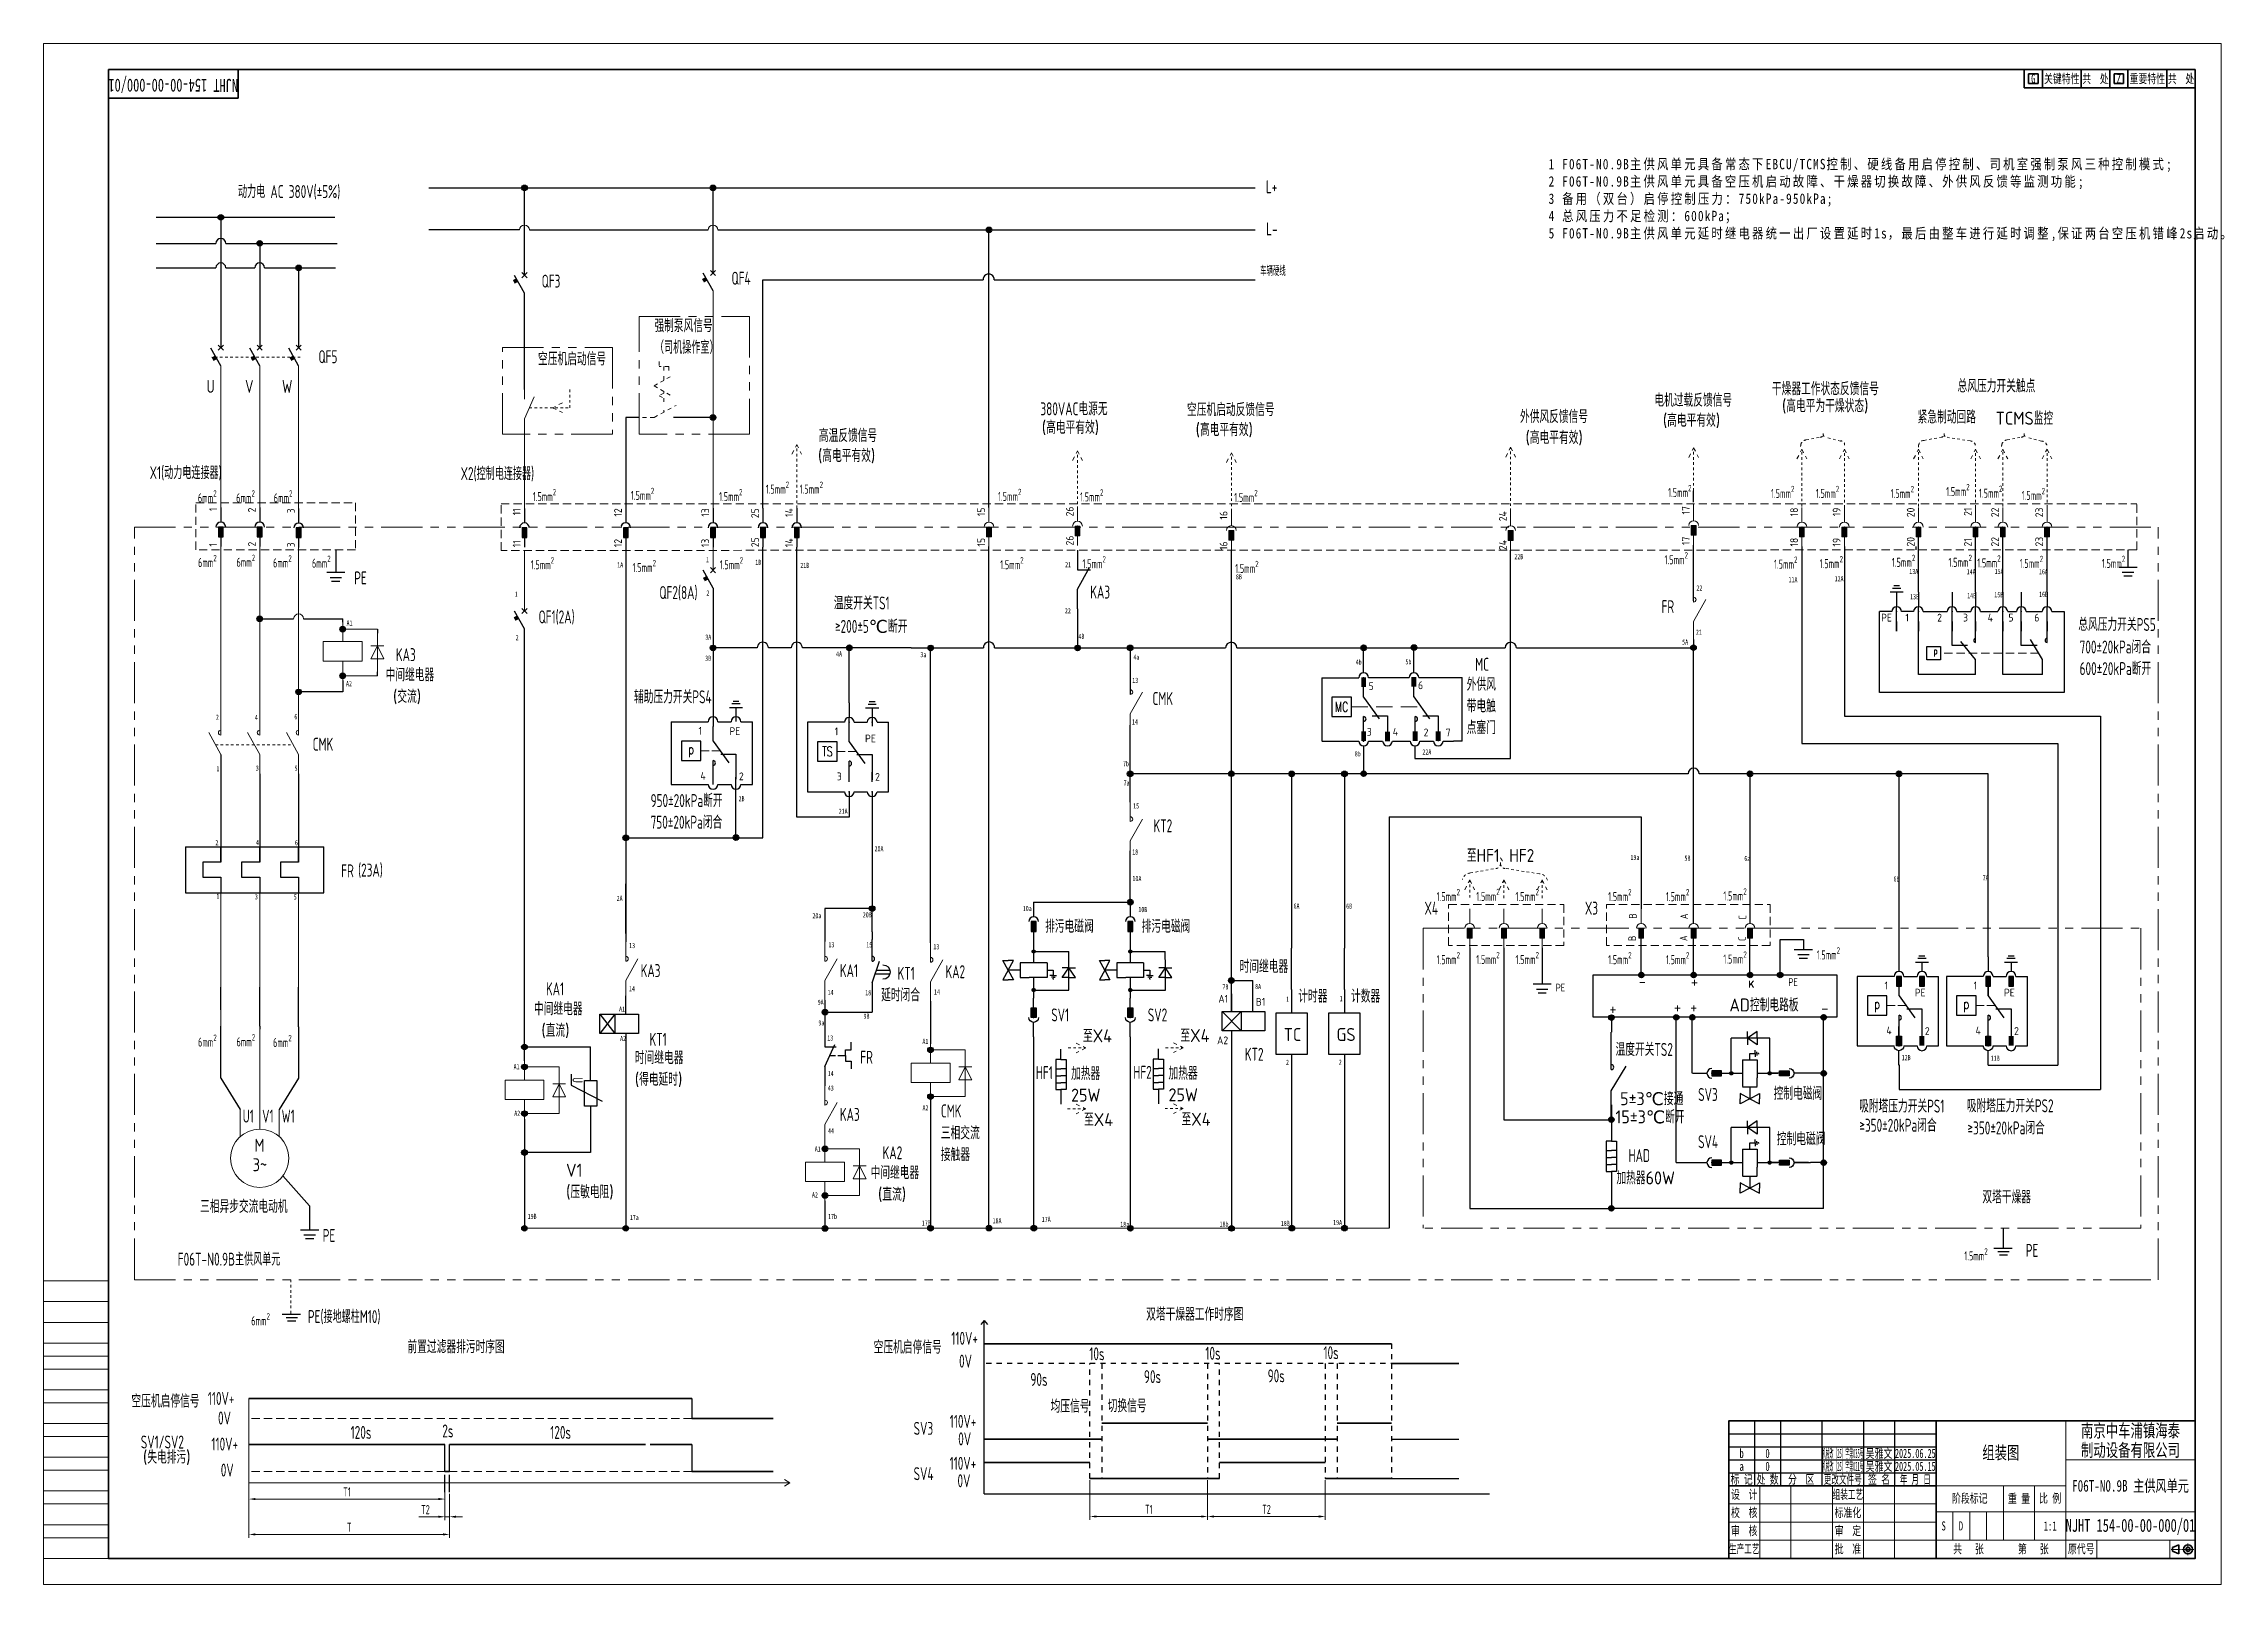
# Model space of a CAD drawing. Header units: millimetres. Extents: x 0 to 841, y 0 to 594.
import ezdxf
from ezdxf.enums import TextEntityAlignment as Align

# ---------------------------------------------------------------- set-up
doc = ezdxf.new("R2010")
doc.units = ezdxf.units.MM
for name, pattern in [('CENTER1', [10, 7, -1, 1, -1]), ('CENTER2', [12, 7, -1, 1, -1, 1, -1]), ('HIDDEN', [9.525, 6.35, -3.175]), ('PHANTOM2', [31.75, 15.875, -3.175, 3.175, -3.175, 3.175, -3.175]), ('虚线', [2, 1, -1])]:
    doc.linetypes.add(name, pattern=pattern)
for name, color, linetype, lineweight in [('AM_0', 7, 'Continuous', 25), ('AM_3', 3, '虚线', 13), ('BLK_0.5mm^2', 7, 'Continuous', 18), ('MISC', 2, 'Continuous', 18), ('SYMS', 7, 'Continuous', 18), ('TAGS', 51, 'Continuous', 18), ('TERMS', 4, 'Continuous', 18), ('WIREFIXED', 4, 'Continuous', 18), ('双点划线', 6, 'CENTER2', 18), ('尺寸线层', 3, 'Continuous', 13), ('标注', 3, 'Continuous', 18), ('点划线', 4, 'CENTER1', 18), ('粗实线', 7, 'Continuous', 35), ('粗实线层', 7, 'Continuous', 25), ('虚线', 2, 'HIDDEN', 18), ('虚线层', 6, '虚线', 13)]:
    doc.layers.add(name, color=color, linetype=linetype, lineweight=lineweight)
doc.layers.add('触点标识', color=11, linetype='Continuous')
doc.styles.add('PIN', font='simplex.shx', dxfattribs={"width": 0.75, "bigfont": 'gbcbig.shx'})
doc.styles.add('WD', font='romans.shx', dxfattribs={"bigfont": 'gbcbig.shx'})
doc.styles.add('WD_IEC', font='isocp2.shx', dxfattribs={"width": 0.9, "bigfont": 'gbcbig.shx'})
doc.styles.add('工程字', font='gbenor.shx', dxfattribs={"bigfont": 'gbcbig.shx'})
doc.styles.add('标准', font='isoct2.shx')
doc.styles.add('海泰标注样式', font='isocp.shx', dxfattribs={"width": 0.7, "bigfont": 'gbcbig.shx'})
doc.styles.add('海泰汉字样式', font='仿宋_GB2312.ttf', dxfattribs={"width": 0.7})
doc.dimstyles.new('海泰标注样式-图2', dxfattribs={"dimtxt": 3.5, "dimasz": 2.5, "dimexe": 1.25, "dimexo": 0.625, "dimgap": 1, "dimtad": 1, "dimdec": 3, "dimlfac": 8, "dimdsep": 46, "dimtxsty": '海泰标注样式', "dimcen": 2.5, "dimclrd": 256, "dimclre": 256, "dimclrt": 2, "dimadec": 3, "dimazin": 2, "dimtm": 1e-09, "dimtfac": 0.7, "dimtdec": 3, "dimtmove": 0, "dimatfit": 1, "dimfxl": 1.25, "dimlwd": -1, "dimlwe": -1, "dimarcsym": 0})

msp = doc.modelspace()

# ---------------------------------------------------------------- texts
at = {"insert": (500.73239, 338.32423), "char_height": 3.75, "width": 3.8169643, "attachment_point": 5, "style": 'PIN'}
msp.add_mtext('{\\W0.7;\\C3;MC}', dxfattribs=at)
at = {"char_height": 3, "attachment_point": 1, "rotation": 90, "style": 'WD_IEC'}
for s, width, insert in [('{\\C4;B}', 3.1387577, (611.50836, 256.67196)), ('{\\C4;A}', 3.7926653, (631.29537, 256.44692)), ('{\\C4;C}', 4.7643215, (653.82601, 256.22099)), ('{\\C4;B}', 3.1387577, (611.30252, 248.03343)), ('{\\C4;A}', 3.7926653, (631.08953, 248.01407)), ('{\\C4;C}', 4.7643215, (653.72308, 248.04523))]:
    msp.add_mtext_dynamic_manual_height_columns(s, width=width, gutter_width=10, heights=[0], dxfattribs=dict(at, insert=insert))
at = {"char_height": 5, "width": 13.5088895, "attachment_point": 1, "line_spacing_factor": 0.99982, "style": '标准'}
for s, insert in [('{\\Fisocp2,gbcbig|c0;\\C3;TC}', (478.37564, 214.48854)), ('{\\Fisocp2,gbcbig|c134;\\C3;GS}', (498.71583, 214.48955))]:
    msp.add_mtext(s, dxfattribs=dict(at, insert=insert))
at = {"char_height": 5, "width": 4.9298444, "attachment_point": 1}
for s, insert in [('{\\Fisocp,gbcbig|c134;\\W0.7;\\C3;HF1}', (382.75554, 199.78506)), ('{\\Fisocp,gbcbig|c134;\\W0.7;\\C3;HF2}', (420.34042, 199.90291)), ('{\\Fisocp,gbcbig|c134;\\W0.7;\\C3;HAD}', (611.38402, 167.8188))]:
    msp.add_mtext(s, dxfattribs=dict(at, insert=insert))
at = {"layer": 'AM_3', "style": 'WD_IEC'}
for tag, p in [('5', (513.0405, 344.80798)), ('6', (532.13889, 345.11807)), ('3', (512.34162, 327.19457)), ('4', (522.43092, 327.21984)), ('2', (534.17901, 326.96952)), ('7', (542.72107, 326.93147))]:
    msp.add_attdef(tag, text='DESC1', height=3, dxfattribs=at).set_placement(p, align=Align.RIGHT)
at = {"layer": 'BLK_0.5mm^2', "char_height": 5, "attachment_point": 1, "line_spacing_factor": 0.99982, "style": '标准'}
for s, insert, width in [('{\\Fisocp2,gbcbig|c134;\\C3;(高电平为干燥状态)}', (670.56404, 456.86215), 60.8697092), ('{\\Fisocp2,gbcbig|c134;\\C3;(高电平有效)}', (385.04386, 448.53263), 31.9506378), ('{\\Fisocp2,gbcbig|c134;\\C3;(高电平有效)}', (444.37595, 447.66053), 31.9506378), ('{\\Fisocp2,gbcbig|c134;\\C3;(高电平有效)}', (624.61704, 451.27813), 31.9506378), ('{\\Fisocp2,gbcbig|c134;\\C3;紧急制动回路}', (722.88868, 452.5422), 23.0729747), ('{\\Fisocp2,gbcbig|c134;\\C3;TCMS监控}', (752.98334, 452.07461), 33.1669556), ('{\\Fisocp2,gbcbig|c134;\\C3;(高电平有效)}', (298.70139, 437.65758), 31.9506378), ('{\\Fisocp2,gbcbig|c134;\\C3;(高电平有效)}', (571.62274, 444.61609), 60.8697092), ('{\\Fisocp2,gbcbig|c134;\\C3;温度开关\\W0.7;TS1}', (304.82148, 380.84718), 26.0479764), ('{\\Fisocp2,gbcbig|c134;\\C3;总风压力开关\\W0.7;PS5}', (784.87468, 372.57233), 41.0010451), ('{\\Fisocp2,gbcbig|c134;\\C3;中间继电器^J (交流)}', (131.91267, 353.14194), 35.8096004), ('{\\Fisocp2,gbcbig|c134;\\C3;辅助压力开关\\W0.7;PS4}', (227.73589, 344.65752), 41.1632499), ('{\\Fisocp2,gbcbig|c134;\\C3;外供风带电触点塞门}', (548.95, 349.48211), 11.6044359), ('{\\Fisocp2,gbcbig|c134;\\C3;排污电磁阀}', (386.31046, 256.18632), 35.8096004), ('{\\Fisocp2,gbcbig|c134;\\C3;排污电磁阀}', (423.56691, 256.18652), 35.8096004), ('{\\Fisocp2,gbcbig|c134;\\C3;时间继电器}', (461.33346, 240.70572), 35.8096004), ('{\\Fisocp2,gbcbig|c134;\\C3;延时闭合}', (323.06793, 229.72222), 47.5281628), ('{\\Fisocp2,gbcbig|c134;\\C3;计时器}', (483.97843, 229.27443), 35.8096004), ('{\\Fisocp2,gbcbig|c134;\\C3;计数器}', (504.31862, 229.27544), 35.8096004), ('{\\Fisocp2,gbcbig|c134;\\C3;中间继电器^J (直流)}', (189.14839, 224.39339), 35.8096004), ('{\\Fisocp2,gbcbig|c134;\\C3;AD控制电路板}', (650.29311, 225.87444), 35.8096004), ('{\\Fisocp2,gbcbig|c134;\\C3;时间继电器^J(得电延时)}', (228.04683, 205.54976), 21.162501), ('{\\Fisocp2,gbcbig|c134;\\C3;温度开关\\W0.7;TS2}', (606.36311, 208.72291), 26.784438), ('{\\Fisocp2,gbcbig|c134;\\C3;加热器\\P25W}', (396.33518, 199.4478), 35.8096004), ('{\\Fisocp2,gbcbig|c134;\\C3;加热器\\P25W}', (433.92006, 199.56565), 35.8096004), ('{\\Fisocp2,gbcbig|c134;\\C3;5±3℃接通}', (608.12365, 189.73909), 26.784438), ('{\\Fisocp2,gbcbig|c134;\\C3;控制电磁阀}', (667.36084, 191.76896), 35.8096004), ('{\\Fisocp2,gbcbig|c134;\\C3;吸附塔压力开关\\W0.7;PS1}', (700.31533, 186.88882), 35.8096004), ('{\\Fisocp2,gbcbig|c134;\\C3;吸附塔压力开关\\W0.7;PS2}', (741.85248, 187.00551), 35.8096004), ('{\\Fisocp2,gbcbig|c134;\\C3;三相交流接触器}', (346.0995, 176.53977), 15.4471239), ('{\\Fisocp2,gbcbig|c134;\\C3;15±3℃断开}', (606.33172, 182.73052), 26.784438), ('{\\Fisocp2,gbcbig|c134;\\C3;控制电磁阀}', (668.57688, 174.2358), 35.8096004), ('{\\Fisocp2,gbcbig|c134;\\C3;V1^J(压敏电阻)}', (201.53868, 162.1569), 21.162501), ('{\\Fisocp2,gbcbig|c134;\\C3;中间继电器^J (直流)}', (318.99604, 161.21894), 35.8096004), ('{\\Fisocp2,gbcbig|c134;\\C3;加热器60W}', (606.69777, 159.20231), 35.8096004), ('{\\Fisocp2,gbcbig|c134;\\C3;双塔干燥器}', (747.86182, 151.84844), 35.8096004), ('{\\Fisocp2,gbcbig|c134;\\C3;三相异步交流电动机}', (60.34434, 148.19322), 35.8096004)]:
    msp.add_mtext(s, dxfattribs=dict(at, insert=insert, width=width))
at = {"layer": 'BLK_0.5mm^2', "insert": (51.74314, 127.86476), "char_height": 5, "width": 85.4360607, "attachment_point": 1, "style": '海泰标注样式'}
msp.add_mtext('{\\C3;F06T-N0.9B主供风单元}', dxfattribs=at)
at = {"layer": 'TAGS', "char_height": 3, "width": 21.0013549, "attachment_point": 1, "line_spacing_factor": 0.99982, "style": 'WD'}
for insert in [(583.29593, 231.56192), (673.05266, 233.67452)]:
    msp.add_mtext('{\\Fisocp2,gbcbig|c134;\\W0.7;\\C3;PE}', dxfattribs=dict(at, insert=insert))
at = {"layer": 'TAGS', "char_height": 3, "width": 21.0013549, "attachment_point": 1, "style": 'WD'}
for s, insert in [('{\\H0.8571x;-}', (615.28071, 233.51629)), ('{\\H0.8571x;+}', (635.37247, 233.40518)), ('{\\H0.8571x;K}', (657.65171, 232.65093)), ('{\\H0.8571x;+}', (603.93288, 222.96921)), ('{\\H0.8571x;+}', (628.84857, 223.56051)), ('{\\H0.8571x;+}', (635.079, 223.58862)), ('{\\H0.8571x;-}', (685.66483, 223.24892))]:
    msp.add_mtext(s, dxfattribs=dict(at, insert=insert))
at = {"layer": '尺寸线层', "char_height": 5, "attachment_point": 1}
for s, insert, width, style in [('{\\Fisocp2,gbcbig|c134;\\W0.7;\\C3;动力电 \\Fisocp2,gbcbig|c0;AC 380V\\Fisocp2,gbcbig|c134;(±5%)}', (74.98516, 539.46454), 48.2320317, '标准'), ('{\\Fisocp2,gbcbig|c0;\\W0.7;\\C3;QF\\Fisocp2,gbcbig|c134;3}', (192.11653, 504.94548), 16.2178255, '标准'), ('{\\Fisocp2,gbcbig|c0;\\W0.7;\\C3;QF\\Fisocp2,gbcbig|c134;4}', (265.35867, 506.06353), 16.2178255, '标准'), ('{\\Fisocp2,gbcbig|c0;\\W0.7;QF\\Fisocp2,gbcbig|c134;5}', (106.03091, 475.80447), 14.2258825, '标准'), ('{\\Fisocp2,gbcbig|c134;\\C3;总风压力开关触点}', (738.29709, 464.53549), 29.9444882, '标准'), ('{\\Fisocp2,gbcbig|c134;\\W0.7;\\C3;QF2(8A)}', (237.53662, 384.87571), 16.2178255, '标准'), ('{\\Fisocp2,gbcbig|c0;\\W0.7;KA\\Fisocp2,gbcbig|c134;3}', (403.74029, 385.05334), 14.8690152, '标准'), ('{\\Fisocp2,gbcbig|c134;\\W0.7;FR}', (624.11517, 379.42878), 23.961927, '标准'), ('{\\Fisocp2,gbcbig|c134;\\W0.7;\\C3;QF1(2A)}', (190.92792, 375.49176), 16.2178255, '标准'), ('{\\Fisocp2,gbcbig|c134;≥\\Fisocp,@extfont2|c134;200}%%P{\\Fisocp,@extfont2|c134;5\\Fisocp2,gbcbig|c134;\\W1;℃断开}', (305.28179, 371.83926), 30.6747771, '海泰标注样式'), ('{\\Fisocp,@extfont2|c134;7}00%%P20kPa{\\Fisocp2,gbcbig|c134;\\W1;闭合}\\P{\\Fisocp,@extfont2|c134;60}0%%P20kPa{\\Fisocp2,gbcbig|c134;\\W1;断开}', (785.37685, 363.88271), 41.3170802, '海泰标注样式'), ('{\\Fisocp2,gbcbig|c0;\\W0.7;KA\\Fisocp2,gbcbig|c134;3}', (135.89254, 360.91973), 13.8952014, '标准'), ('{\\Fisocp2,gbcbig|c134;\\W0.7;MC}', (552.22362, 357.19767), 23.961927, '标准'), ('{\\Fisocp2,gbcbig|c134;\\W0.7;CMK}', (427.74733, 344.01671), 23.961927, '标准'), ('{\\Fisocp2,gbcbig|c0;\\W0.7;CMK}', (103.81154, 326.4086), 9.1537568, '标准'), ('{\\Fisocp,@extfont2|c134;9}50%%P20kPa{\\Fisocp2,gbcbig|c134;\\W1;断开}\\P{\\Fisocp,@extfont2|c134;75}0%%P20kPa{\\Fisocp2,gbcbig|c134;\\W1;闭合}', (234.13948, 304.67604), 41.3170802, '海泰标注样式'), ('{\\Fisocp2,gbcbig|c134;\\W0.7;KT2}', (428.12553, 294.93977), 14.8690152, '标准'), ('{\\Fisocp2,gbcbig|c134;\\W0.7;FR}', (114.80789, 277.59378), 9.1537568, '标准'), ('{\\Fisocp2,gbcbig|c134;\\W0.7;(23A)}', (121.31777, 277.87586), 22.2917962, '标准'), ('{\\C3;至HF1、HF2}', (548.98698, 283.52047), 42.5209704, '工程字'), ('{\\Fisocp2,gbcbig|c0;\\W0.7;KA\\Fisocp2,gbcbig|c134;3}', (230.31209, 239.11265), 14.8690152, '标准'), ('{\\Fisocp2,gbcbig|c0;\\W0.7;KA\\Fisocp2,gbcbig|c134;1}', (307.14968, 239.11265), 14.8690152, '标准'), ('{\\Fisocp2,gbcbig|c134;\\W0.7;KT1}', (329.41701, 238.05747), 17.0967681, '标准'), ('{\\Fisocp2,gbcbig|c0;\\W0.7;KA\\Fisocp2,gbcbig|c134;2}', (347.88485, 238.69751), 14.8690152, '标准'), ('{\\Fisocp2,gbcbig|c0;\\W0.7;KA\\Fisocp2,gbcbig|c134;1}', (193.78686, 232.08643), 17.8760589, '标准'), ('{\\Fisocp,gbcbig|c134;\\W0.7;SV1}', (388.69301, 222.03518), 17.8760589, '工程字'), ('{\\Fisocp,gbcbig|c134;\\W0.7;SV2}', (425.94947, 222.03538), 17.8760589, '工程字'), ('{\\Fisocp2,gbcbig|c0;\\W0.7;K\\Fisocp2,gbcbig|c134;T1}', (233.71226, 212.59935), 17.8760589, '标准'), ('{\\Fisocp2,gbcbig|c134;\\C3;至X4}', (400.92705, 213.9782), 42.5209704, '标准'), ('{\\Fisocp2,gbcbig|c134;\\C3;至X4}', (438.51193, 214.09605), 42.5209704, '标准'), ('{\\Fisocp2,gbcbig|c134;\\W0.7;FR}', (315.02505, 205.70546), 17.0967681, '标准'), ('{\\Fisocp2,gbcbig|c134;\\W0.7;KT2}', (463.35225, 206.84781), 17.8760589, '工程字'), ('{\\Fisocp,gbcbig|c134;\\W0.7;SV3}', (638.23379, 191.35509), 17.8760589, '工程字'), ('{\\Fisocp2,gbcbig|c0;\\W0.7;KA\\Fisocp2,gbcbig|c134;3}', (307.14968, 183.67039), 14.8690152, '标准'), ('{\\Fisocp2,gbcbig|c134;\\W0.7;CMK}', (346.1228, 185.01843), 17.8760589, '标准'), ('{\\Fisocp2,gbcbig|c134;\\C3;至X4}', (401.34931, 181.68901), 42.5209704, '标准'), ('{\\Fisocp2,gbcbig|c134;\\C3;至X4}', (438.93419, 181.80686), 42.5209704, '标准'), ('{\\Fisocp2,gbcbig|c134;≥}3{\\Fisocp,@extfont2|c134;5\\Fisocp,@extfont2|c128;0%%P20kPa\\Fisocp2,gbcbig|c134;\\W1;闭合}', (700.41943, 179.50002), 43.9661139, '海泰标注样式'), ('{\\Fisocp2,gbcbig|c134;≥}3{\\Fisocp,@extfont2|c134;5\\Fisocp,@extfont2|c128;0%%P20kPa\\Fisocp2,gbcbig|c134;\\W1;闭合}', (742.13447, 178.45339), 44.4676846, '海泰标注样式'), ('{\\Fisocp2,gbcbig|c0;\\W0.7;KA\\Fisocp2,gbcbig|c134;2}', (323.63451, 168.91199), 17.8760589, '标准'), ('{\\Fisocp,gbcbig|c134;\\W0.7;SV4}', (638.21506, 173.14695), 17.8760589, '标准')]:
    msp.add_mtext(s, dxfattribs=dict(at, insert=insert, width=width, style=style))
at = {"layer": '尺寸线层', "attachment_point": 1, "line_spacing_factor": 0.99982}
for s, insert, char_height, width, style in [('{\\C3;L+}', (471.4911, 541.33873), 5, 22.1418166, '海泰标注样式'), ('{\\Fisocp2,gbcbig|c134;\\W0.7;\\C3;L-}', (471.60094, 525.08239), 5, 23.6871923, '标准'), ('{\\C3;车辆硬线}', (469.32365, 507.98266), 3.5, 23.6871923, '海泰标注样式'), ('{\\Fisocp2,gbcbig|c134;干燥器工作状态反馈信号}', (666.67323, 463.4494), 5, 65.115916, '标准'), ('{\\Fisocp2,gbcbig|c134;\\W0.7;380VAC\\W1;电源无}', (384.51379, 455.70835), 5, 35.1930367, '标准'), ('{\\Fisocp2,gbcbig|c134;空压机启动反馈信号}', (441.08078, 455.3887), 5, 32.9452396, '标准'), ('{\\Fisocp2,gbcbig|c134;电机过载反馈信号}', (621.32186, 459.00629), 5, 32.9452396, '标准'), ('高温反馈信号', (299.01848, 445.38575), 5, 32.9452396, '工程字'), ('{\\Fisocp2,gbcbig|c134;外供风反馈信号}', (569.50226, 452.7009), 5, 65.115916, '标准'), ('{\\Fisocp2,gbcbig|c0;\\W0.7;\\C3;X1\\Fisocp2,gbcbig|c134;(动力电连接器)}', (40.92307, 431.09796), 5, 27.9860998, '标准'), ('{\\Fisocp2,gbcbig|c0;\\W0.7;\\C3;X2\\Fisocp2,gbcbig|c134;(控制电连接器)}', (160.86664, 430.75095), 5, 51.18948, '标准'), ('{\\Fisocp2,gbcbig|c134;\\W0.7;\\C3;PE}', (119.82049, 390.50227), 5, 26.6587087, '标准'), ('{\\Fisocp2,gbcbig|c0;\\W0.7;\\C3;X\\Fisocp2,gbcbig|c134;4}', (532.67565, 263.19826), 5, 51.18948, '标准'), ('{\\Fisocp2,gbcbig|c0;\\W0.7;\\C3;X\\Fisocp2,gbcbig|c134;3}', (594.54762, 263.19826), 5, 51.18948, '标准'), ('{\\Fisocp2,gbcbig|c134;\\W0.7;\\C3;PE}', (107.66713, 137.01511), 5, 26.6587087, '标准'), ('{\\Fisocp2,gbcbig|c134;\\W0.7;\\C3;PE}', (764.60979, 131.25134), 5, 26.6587087, '标准'), ('{\\Fisocp2,gbcbig|c134;\\W0.7;\\C3;PE(接地螺柱M10)}', (101.94441, 105.7281), 5, 26.6587087, '标准'), ('{\\Fisocp2,gbcbig|c134;双塔干燥器工作时序图}', (425.31226, 106.63179), 5, 45.3052999, '标准'), ('{\\Fisocp2,gbcbig|c134;前置过滤器排污时序图}', (140.36128, 94.0913), 5, 45.3052999, '标准'), ('{\\Fisocp2,gbcbig|c134;空压机启停信号}', (320.19731, 93.94517), 5, 33.8446833, '标准'), ('{\\Fisocp2,gbcbig|c0;\\W0.7;110V+}', (350.14344, 97.366), 5, 21.3069027, '标准'), ('{\\Fisocp2,gbcbig|c0;\\W0.7;0V}', (353.13062, 88.56585), 5, 21.3069027, '标准'), ('{\\Fisocp2,gbcbig|c134;\\W0.7;10\\Fisocp2,gbcbig|c0;s}', (403.36409, 91.39673), 5, 21.3069027, '标准'), ('{\\Fisocp2,gbcbig|c134;\\W0.7;10\\Fisocp2,gbcbig|c0;s}', (448.13954, 91.58831), 5, 21.3069027, '标准'), ('{\\Fisocp2,gbcbig|c134;\\W0.7;10\\Fisocp2,gbcbig|c0;s}', (493.69832, 91.81921), 5, 21.3069027, '标准'), ('{\\Fisocp2,gbcbig|c134;\\W0.7;90\\Fisocp2,gbcbig|c0;s}', (380.6407, 81.49458), 5, 21.3069027, '标准'), ('{\\Fisocp2,gbcbig|c134;\\W0.7;90\\Fisocp2,gbcbig|c0;s}', (424.43263, 82.59067), 5, 21.3069027, '标准'), ('{\\Fisocp2,gbcbig|c134;\\W0.7;90\\Fisocp2,gbcbig|c0;s}', (472.1607, 82.89626), 5, 21.3069027, '标准'), ('{\\Fisocp2,gbcbig|c134;空压机启停信号}', (33.8728, 73.16049), 5, 33.8446833, '标准'), ('{\\Fisocp2,gbcbig|c0;\\W0.7;110V+}', (63.33035, 74.16168), 5, 21.3069027, '标准'), ('{\\Fisocp2,gbcbig|c134;均压信号}', (388.42107, 71.17957), 5, 33.8446833, '标准'), ('{\\Fisocp2,gbcbig|c134;切换信号}', (410.45381, 71.34821), 5, 33.8446833, '标准'), ('{\\Fisocp2,gbcbig|c0;\\W0.7;0V}', (67.27459, 66.6137), 5, 21.3069027, '标准'), ('{\\Fisocp2,gbcbig|c134;\\W0.7;120\\Fisocp2,gbcbig|c0;s}', (118.42878, 61.08566), 5, 21.3069027, '标准'), ('{\\Fisocp2,gbcbig|c134;\\W0.7;2\\Fisocp2,gbcbig|c0;s}', (153.79135, 61.64438), 5, 21.3069027, '标准'), ('{\\Fisocp2,gbcbig|c134;\\W0.7;120\\Fisocp2,gbcbig|c0;s}', (195.42194, 61.08566), 5, 21.3069027, '标准'), ('{\\Fisocp2,gbcbig|c134;\\W0.7;SV3}', (335.60734, 62.63678), 5, 21.8610927, '标准'), ('{\\Fisocp2,gbcbig|c0;\\W0.7;110V+}', (349.52691, 65.32714), 5, 21.3069027, '标准'), ('{\\Fisocp2,gbcbig|c134;\\W0.7;SV1/SV2}', (37.49763, 57.37197), 5, 21.8610927, '标准'), ('{\\Fisocp2,gbcbig|c134;(失电排污)}', (38.32433, 51.53698), 5, 21.8610927, '标准'), ('{\\Fisocp2,gbcbig|c0;\\W0.7;110V+}', (64.73597, 56.58762), 5, 21.3069027, '标准'), ('{\\Fisocp2,gbcbig|c0;\\W0.7;0V}', (352.80183, 58.57554), 5, 21.3069027, '标准'), ('{\\Fisocp2,gbcbig|c0;\\W0.7;0V}', (68.33422, 46.5491), 5, 21.3069027, '标准'), ('{\\Fisocp2,gbcbig|c134;\\W0.7;SV4}', (335.60734, 45.16595), 5, 21.8610927, '标准'), ('{\\Fisocp2,gbcbig|c0;\\W0.7;110V+}', (349.48261, 49.17486), 5, 21.3069027, '标准'), ('{\\Fisocp2,gbcbig|c0;\\W0.7;0V}', (352.52392, 42.43903), 5, 21.3069027, '标准')]:
    msp.add_mtext(s, dxfattribs=dict(at, insert=insert, char_height=char_height, width=width, style=style))
at = {"layer": '标注', "color": 2, "attachment_point": 1, "line_spacing_factor": 0.99982}
for s, insert, char_height, width, style in [('{\\fFangSong|b0|i0|c134|p49;\\W0.8;\\T1.2;1 \\fFangSong_GB2312|b0|i0|c134|p49;F06T-N0.9B主供风单元具备常态下EBCU/TCMS控制、硬线备用启停控制、司机室强制泵风三种控制模式;\\P2 F06T-N0.9B主供风单元具备空压机启动故障、干燥器切换故障、外供风反馈等监测功能;\\P3 备用（双台）启停控制压力：750kPa-950kPa;\\P4 总风压力不足检测：600kPa；\\P5 F06T-N0.9B主供风单元延时继电器统一出厂设置延时1s，最后由整车进行延时调整,保证两台空压机错峰2s启动。}', (580.54904, 549.56464), 4, 264.6433183, '海泰汉字样式'), ('{\\Fisocp2,gbcbig|c134;\\C256;强制泵风\\C3;信号\\P（\\W0.7;司机操作室\\W1;）}', (235.59376, 487.75107), 5, 24.4735363, '标准'), ('{\\Fisocp2,gbcbig|c134;\\C3;空压机启动信号}', (190.7345, 474.94922), 5, 26.7992871, '标准')]:
    msp.add_mtext(s, dxfattribs=dict(at, insert=insert, char_height=char_height, width=width, style=style))
at = {"layer": '标注', "color": 2, "char_height": 3.5, "attachment_point": 1, "style": '海泰标注样式'}
for s, insert, width in [('\\A1;6mm{\\H0.7x;\\S2^ ;}', (59.52124, 421.80471), 9.50354), ('\\A1;6mm{\\H0.7x;\\S2^ ;}', (74.28907, 421.80471), 9.50354), ('\\A1;6mm{\\H0.7x;\\S2^ ;}', (88.78355, 421.80471), 9.50354), ('\\A1;1.5mm{\\H0.7x;\\S2^ ;}', (188.69788, 422.31565), 12.7561908), ('\\A1;1.5mm{\\H0.7x;\\S2^ ;}', (226.53187, 422.7742), 12.7561908), ('\\A1;1.5mm{\\H0.7x;\\S2^ ;}', (260.5536, 422.31565), 12.7561908), ('\\A1;1.5mm{\\H0.7x;\\S2^ ;}', (278.56037, 425.17789), 12.7561908), ('\\A1;1.5mm{\\H0.7x;\\S2^ ;}', (291.63307, 425.17789), 12.7561908), ('\\A1;1.5mm{\\H0.7x;\\S2^ ;}', (368.15687, 422.3886), 12.7561908), ('\\A1;1.5mm{\\H0.7x;\\S2^ ;}', (399.78526, 422.18179), 12.7561908), ('\\A1;1.5mm{\\H0.7x;\\S2^ ;}', (459.2749, 421.97694), 12.7561908), ('\\A1;1.5mm{\\H0.7x;\\S2^ ;}', (626.63224, 423.8965), 12.7561908), ('\\A1;1.5mm{\\H0.7x;\\S2^ ;}', (666.33688, 423.53483), 12.7561908), ('\\A1;1.5mm{\\H0.7x;\\S2^ ;}', (683.62149, 423.53483), 12.7561908), ('\\A1;1.5mm{\\H0.7x;\\S2^ ;}', (712.47511, 423.51107), 12.7561908), ('\\A1;1.5mm{\\H0.7x;\\S2^ ;}', (733.90699, 424.26048), 12.7561908), ('\\A1;1.5mm{\\H0.7x;\\S2^ ;}', (746.56797, 423.61999), 12.7561908), ('\\A1;1.5mm{\\H0.7x;\\S2^ ;}', (763.0337, 422.75411), 12.7561908), ('\\A1;6mm{\\H0.7x;\\S2^ ;}', (59.56607, 396.89225), 9.50354), ('\\A1;6mm{\\H0.7x;\\S2^ ;}', (74.39915, 396.99571), 9.50354), ('\\A1;6mm{\\H0.7x;\\S2^ ;}', (88.50006, 396.7534), 9.50354), ('\\A1;6mm{\\H0.7x;\\S2^ ;}', (103.51176, 396.62392), 9.50354), ('\\A1;1.5mm{\\H0.7x;\\S2^ ;}', (187.90471, 396.04844), 12.7561908), ('\\A1;1.5mm{\\H0.7x;\\S2^ ;}', (260.81007, 396.04936), 12.7561908), ('\\A1;1.5mm{\\H0.7x;\\S2^ ;}', (368.99091, 396.04936), 12.7561908), ('\\A1;1.5mm{\\H0.7x;\\S2^ ;}', (400.73452, 396.41774), 12.7561908), ('\\A1;1.5mm{\\H0.7x;\\S2^ ;}', (625.28182, 397.96892), 12.7561908), ('\\A1;1.5mm{\\H0.7x;\\S2^ ;}', (667.50251, 396.26859), 12.7561908), ('\\A1;1.5mm{\\H0.7x;\\S2^ ;}', (685.08861, 396.46191), 12.7561908), ('\\A1;1.5mm{\\H0.7x;\\S2^ ;}', (712.96471, 396.9582), 12.7561908), ('\\A1;1.5mm{\\H0.7x;\\S2^ ;}', (734.82373, 396.95736), 12.7561908), ('\\A1;1.5mm{\\H0.7x;\\S2^ ;}', (745.89264, 396.72712), 12.7561908), ('\\A1;1.5mm{\\H0.7x;\\S2^ ;}', (762.25894, 396.55954), 12.7561908), ('\\A1;1.5mm{\\H0.7x;\\S2^ ;}', (793.94992, 396.55954), 12.7561908), ('\\A1;1.5mm{\\H0.7x;\\S2^ ;}', (227.20089, 394.96936), 12.7561908), ('\\A1;1.5mm{\\H0.7x;\\S2^ ;}', (459.65, 394.6151), 12.7561908), ('\\A1;1.5mm{\\H0.7x;\\S2^ ;}', (537.34906, 268.09246), 12.7561908), ('\\A1;1.5mm{\\H0.7x;\\S2^ ;}', (552.64179, 268.17021), 12.7561908), ('\\A1;1.5mm{\\H0.7x;\\S2^ ;}', (567.78404, 268.12817), 12.7561908), ('\\A1;1.5mm{\\H0.7x;\\S2^ ;}', (603.5127, 268.09246), 12.7561908), ('\\A1;1.5mm{\\H0.7x;\\S2^ ;}', (625.80544, 268.07976), 12.7561908), ('\\A1;1.5mm{\\H0.7x;\\S2^ ;}', (647.94769, 268.33155), 12.7561908), ('\\A1;1.5mm{\\H0.7x;\\S2^ ;}', (647.94769, 244.01861), 12.7561908), ('\\A1;1.5mm{\\H0.7x;\\S2^ ;}', (683.95105, 245.60083), 12.7561908), ('\\A1;1.5mm{\\H0.7x;\\S2^ ;}', (537.34906, 243.77952), 12.7561908), ('\\A1;1.5mm{\\H0.7x;\\S2^ ;}', (552.64179, 243.85727), 12.7561908), ('\\A1;1.5mm{\\H0.7x;\\S2^ ;}', (567.78404, 243.81523), 12.7561908), ('\\A1;1.5mm{\\H0.7x;\\S2^ ;}', (603.5127, 243.77952), 12.7561908), ('\\A1;1.5mm{\\H0.7x;\\S2^ ;}', (625.80544, 243.76682), 12.7561908), ('\\A1;6mm{\\H0.7x;\\S2^ ;}', (59.56607, 211.99348), 9.50354), ('\\A1;6mm{\\H0.7x;\\S2^ ;}', (74.39915, 212.09695), 9.50354), ('\\A1;6mm{\\H0.7x;\\S2^ ;}', (88.50006, 211.85464), 9.50354), ('\\A1;1.5mm{\\H0.7x;\\S2^ ;}', (740.89828, 129.58734), 12.7561908), ('\\A1;6mm{\\H0.7x;\\S2^ ;}', (80.08918, 104.53188), 9.50354)]:
    msp.add_mtext(s, dxfattribs=dict(at, insert=insert, width=width))
at = {"layer": '触点标识', "char_height": 2, "attachment_point": 1, "style": '海泰汉字样式'}
for s, width, insert in [('1', 1.8900486, (255.49628, 396.03507)), ('22B', 3.9367194, (567.32699, 397.20345)), ('1A', 3.8703646, (221.26212, 394.05892)), ('1B', 3.8703646, (274.49207, 395.05203)), ('21B', 3.9367194, (291.87153, 393.85359)), ('21', 2.2940467, (394.0501, 394.12677)), ('8B', 6.9122118, (459.93825, 389.46362)), ('11A', 5.4063699, (673.10991, 388.3372)), ('12A', 4.380998, (690.88821, 388.7302)), ('13A', 2.5119848, (719.67104, 391.51865)), ('14A', 4.0283159, (741.8442, 391.42446)), ('15A', 3.0650917, (752.61249, 391.53643)), ('16A', 3.4136736, (769.70401, 391.42463)), ('1', 4.5926655, (181.74827, 382.76861)), ('2', 1.723487, (255.68755, 383.20401)), ('22', 2.2279666, (637.56979, 385.14975)), ('13B', 3.6591144, (719.99701, 381.77945)), ('14B', 2.9981033, (742.01834, 382.18846)), ('15B', 3.0428316, (752.46975, 382.52253)), ('16B', 2.5231513, (769.75348, 382.72433)), ('A1', 4.1202237, (116.86807, 371.64975)), ('22', 3.164205, (393.9543, 376.36766)), ('2', 3.0214886, (182.11117, 366.01677)), ('3A', 3.3692608, (255.23372, 366.18726)), ('4B', 6.4245921, (399.17257, 366.4821)), ('5A', 8.4663146, (632.08238, 364.28028)), ('21', 3.9322159, (637.36832, 368.09625)), ('3B', 3.0474179, (255.18123, 358.05576)), ('4A', 3.9367194, (305.68945, 359.69038)), ('3a', 2.513513, (338.21396, 359.43874)), ('4a', 6.4245921, (420.41008, 358.48357)), ('4b', 6.4245921, (506.15204, 356.58368)), ('5b', 6.4245921, (525.34451, 356.71572)), ('A2', 2.5299603, (116.65122, 348.24846)), ('13', 3.138583, (419.93741, 349.53935)), ('2', 1.1793628, (66.46716, 335.32687)), ('4', 1.6329628, (81.48039, 335.2418)), ('6', 1.4515228, (96.70815, 335.47196)), ('14', 1.8682891, (419.83838, 333.49252)), ('8b', 6.4245921, (505.78173, 321.20842)), ('22A', 3.9367194, (531.85612, 321.90748)), ('1', 5.5477974, (66.67373, 315.43591)), ('3', 3.1437514, (81.85814, 315.70765)), ('5', 2.4040459, (96.81592, 315.66236)), ('7b', 3.7858375, (416.35934, 317.3828)), ('2B', 4.0537435, (268.07115, 303.88745)), ('7a', 2.1335374, (416.57787, 309.98035)), ('21A', 3.9367194, (306.71151, 299.06429)), ('15', 2.2940467, (420.29119, 301.13529)), ('2', 3.7372601, (66.30147, 286.98231)), ('4', 2.840012, (81.92913, 287.02783)), ('6', 2.0389855, (96.9645, 286.93678)), ('20A', 1.5467751, (320.53531, 284.61201)), ('18', 3.164205, (419.93, 283.37618)), ('19a', 7.9659323, (612.13679, 281.26816)), ('5B', 7.1450312, (632.96713, 280.97516)), ('6a', 2.0398498, (656.02838, 280.8457)), ('10A', 5.6206143, (420.03458, 273.12289)), ('6b', 8.7629206, (713.59751, 272.95268)), ('7A', 4.2119875, (747.9725, 273.39777)), ('1', 1.0975301, (66.67449, 266.32038)), ('3', 1.6920237, (81.48912, 266.07397)), ('5', 2.5609006, (96.48869, 266.02828)), ('2A', 3.0259598, (221.05302, 265.49314)), ('10a', 5.6206143, (377.71184, 261.58039)), ('10B', 5.6206143, (422.30136, 261.1538)), ('6A', 2.5037335, (482.15574, 262.53882)), ('6B', 3.2594767, (502.44498, 262.48894)), ('20a', 1.5467751, (296.59098, 258.80597)), ('20B', 1.5467751, (316.00225, 259.1416)), ('13', 4.8415338, (225.85694, 247.27964)), ('13', 3.2747792, (302.74861, 247.59737)), ('15', 1.885134, (317.34109, 247.57627)), ('13', 2.9444268, (343.20315, 246.81062)), ('14', 3.2612036, (225.7856, 230.62034)), ('14', 3.1581558, (302.42013, 229.18283)), ('18', 2.2202083, (316.94488, 229.0824)), ('14', 2.8669429, (343.50335, 229.40361)), ('7B', 2.4084207, (454.73266, 231.34901)), ('8A', 2.6610733, (467.35094, 231.49604)), ('A1', 2.2894441, (221.98343, 222.77947)), ('9A', 3.235184, (298.60487, 225.43142)), ('9B', 3.4751069, (316.277, 220.06479)), ('1', 1.4561727, (479.2895, 226.63197)), ('1', 1.872216, (499.94487, 226.84044)), ('A2', 1.4742731, (222.38537, 211.47363)), ('9a', 1.3267553, (298.89817, 217.47595)), ('13', 2.865751, (302.29414, 211.65683)), ('A1', 3.1886435, (338.98483, 210.31923)), ('2', 4.4918398, (479.21486, 202.26299)), ('2', 3.4104712, (499.60815, 202.32557)), ('12B', 4.753045, (716.76501, 204.08704)), ('11B', 4.15694, (751.11607, 203.84187)), ('A1', 2.2270098, (181.31209, 200.59684)), ('14', 3.2226288, (302.48039, 197.96928)), ('43', 2.4898697, (302.51389, 192.32943)), ('A2', 2.5981776, (181.53479, 182.64681)), ('A2', 1.0896093, (339.03262, 184.7476)), ('A1', 8.7511652, (297.46164, 168.83287)), ('44', 3.3149187, (302.56922, 175.82587)), ('A2', 2.3060626, (296.39613, 151.14193)), ('19B', 4.5444522, (186.72361, 142.9078)), ('17a', 2.4533358, (226.12758, 142.46392)), ('17b', 6.1705094, (302.61916, 142.82441)), ('17B', 3.7915167, (338.76313, 140.30901)), ('18A', 4.4025034, (366.08218, 141.18045)), ('17A', 6.1705094, (385.03148, 141.71287)), ('18a', 3.283223, (415.30946, 139.8277)), ('18b', 3.119209, (453.63734, 139.92202)), ('18B', 4.4145652, (477.25039, 140.18489)), ('19A', 4.2736715, (497.4385, 140.51024))]:
    msp.add_mtext_dynamic_manual_height_columns(s, width=width, gutter_width=10, heights=[0], dxfattribs=dict(at, insert=insert))

# ---------------------------------------------------------------- blocks, each defined once
blk = doc.blocks.new('NJHT-更改区')
at = {"color": 7, "linetype": 'Continuous'}
for p, q in [((0, 5), (80, 5)), ((0, 0), (80, 0)), ((10, 5), (10, 0)), ((20, 5), (20, 0)), ((36, 5), (36, 0)), ((52, 5), (52, 0)), ((64, 5), (64, 0))]:
    blk.add_line(p, q, dxfattribs=at)
at = {"color": 7, "linetype": 'Continuous', "lineweight": 35}
for p, q in [((0, 0), (0, 5)), ((80, 0), (80, 5))]:
    blk.add_line(p, q, dxfattribs=at)
at = {"color": 2, "linetype": 'Continuous', "style": '海泰汉字样式'}
for tag, width, p in [('1', 0.7, (5, 2.5)), ('2', 0.7, (15, 2.5)), ('3', 0.7, (28, 2.5)), ('4', 0.6, (44, 2.5)), ('5', 0.7, (58, 2.5)), ('6', 0.6, (72, 2.5))]:
    blk.add_attdef(tag, text='', height=3.5, dxfattribs=dict(at, width=width)).set_placement(p, align=Align.MIDDLE_CENTER)
blk = doc.blocks.new('ItemName')
at = {"insert": (805, 37.75), "char_height": 4.5, "width": 50, "attachment_point": 5, "style": '海泰汉字样式'}
blk.add_mtext('F06T-N0.9B 主供风单元', dxfattribs=at)
blk = doc.blocks.new('HTMaterial')
at = {"insert": (755, 50.5), "char_height": 5, "width": 50, "attachment_point": 5, "style": '海泰汉字样式'}
blk.add_mtext('组装图', dxfattribs=at)
blk = doc.blocks.new('HTDrawingNo')
at = {"insert": (50, 578.5), "char_height": 5, "width": 50, "attachment_point": 5, "rotation": 180, "style": '海泰汉字样式'}
blk.add_mtext('NJHT 154-00-00-000/01', dxfattribs=at)
at = {"insert": (805, 22.15), "char_height": 5, "width": 50, "attachment_point": 5, "style": '海泰汉字样式'}
blk.add_mtext('NJHT 154-00-00-000/01', dxfattribs=at)
blk = doc.blocks.new('HTPhase')
at = {"insert": (732.11, 22.5), "char_height": 3.5, "width": 11.0189, "attachment_point": 4, "style": '海泰汉字样式'}
blk.add_mtext('S   D', dxfattribs=at)
blk = doc.blocks.new('NJHT-A1')
at = {"color": 7, "linetype": 'Continuous', "lineweight": 18}
for p, q in [((0, 0), (0, 594)), ((840, 594), (0, 594)), ((840, 0), (840, 594)), ((25, 117), (0, 117)), ((25, 109), (0, 109)), ((25, 101), (0, 101)), ((25, 93), (0, 93)), ((25, 88), (0, 88)), ((25, 83), (0, 83)), ((25, 75), (0, 75)), ((25, 70), (0, 70)), ((25, 62), (0, 62)), ((780, 10), (780, 63)), ((25, 57), (0, 57)), ((25, 49), (0, 49)), ((25, 44), (0, 44)), ((780, 48), (830, 48)), ((25, 36), (0, 36)), ((662, 38), (662, 10)), ((674, 38), (674, 10)), ((690, 38), (690, 10)), ((702, 38), (702, 10)), ((714, 38), (714, 10)), ((730, 38), (780, 38)), ((756, 38), (756, 17)), ((768, 38), (768, 17)), ((25, 31), (0, 31)), ((650, 31), (730, 31)), ((780, 28), (730, 28)), ((736.5, 28), (736.5, 17)), ((743, 28), (743, 17)), ((749.5, 28), (749.5, 17)), ((780, 28), (830, 28)), ((25, 23), (0, 23)), ((25, 18), (0, 18)), ((650, 24), (730, 24)), ((650, 17), (730, 17)), ((780, 17), (730, 17)), ((830, 17), (780, 17)), ((792, 17), (792, 10)), ((0, 10), (25, 10)), ((840, 0), (0, 0))]:
    blk.add_line(p, q, dxfattribs=at)
at = {"color": 7, "linetype": 'Continuous', "lineweight": 35}
for p, q in [((830, 584), (25, 584)), ((25, 584), (25, 10)), ((830, 10), (830, 584)), ((730, 10), (730, 63)), ((730, 38), (650, 38)), ((25, 10), (830, 10))]:
    blk.add_line(p, q, dxfattribs=at)
blk.add_lwpolyline([(75, 584), (75, 573), (25, 573)], dxfattribs=at)
blk.add_lwpolyline([(650, 10), (830, 10), (830, 63), (650, 63)], close=True, dxfattribs=at)
at = {"color": 2, "linetype": 'Continuous', "lineweight": 18, "char_height": 3.5, "attachment_point": 5, "style": '海泰汉字样式'}
for s, insert, width in [('设  计', (656, 34.5), 12), ('{\\W0.6;组装工艺}', (696, 34.5), 12), ('阶段标记', (743, 33), 26), ('重 量', (762, 33), 12), ('比 例', (774, 33), 12), ('校  核', (656, 27.5), 12), ('标准化', (696, 27.5), 12), ('审  核', (656, 20.5), 12), ('审  定', (696, 20.5), 12), ('{\\W0.6;生产工艺}', (656, 13.5), 12), ('批  准', (696, 13.5), 12), ('共   张', (742.5, 13.5), 25), ('第   张', (767.5, 13.5), 25), ('原代号', (786, 13.5), 12)]:
    blk.add_mtext(s, dxfattribs=dict(at, insert=insert, width=width))
at = {"color": 2, "linetype": 'Continuous', "lineweight": 18, "style": '海泰汉字样式', "width": 0.6}
blk.add_attdef('5', text='', height=5, rotation=180, dxfattribs=at).set_placement((50, 578.5), align=Align.MIDDLE_CENTER)
at = {"color": 2, "linetype": 'Continuous', "lineweight": 18, "style": '海泰汉字样式'}
for tag, height, width, p in [('1', 5, 0.7, (805, 59.25)), ('7', 5, 0.7, (755, 50.5)), ('2', 5, 0.7, (805, 51.75)), ('12', 3.5, 0.7, (668, 34.5)), ('13', 3.5, 0.6, (682, 34.5)), ('20', 3.5, 0.7, (708, 34.5)), ('21', 3.5, 0.6, (722, 34.5)), ('3', 5, 0.6, (805, 38)), ('14', 3.5, 0.7, (668, 27.5)), ('15', 3.5, 0.6, (682, 27.5)), ('22', 3.5, 0.7, (708, 27.5)), ('23', 3.5, 0.6, (722, 27.5)), ('16', 3.5, 0.7, (668, 20.5)), ('17', 3.5, 0.6, (682, 20.5)), ('24', 3.5, 0.7, (708, 20.5)), ('25', 3.5, 0.6, (722, 20.5)), ('8', 3.5, 0.7, (762, 22.5)), ('9', 3.5, 0.7, (774, 22.5)), ('4', 5, 0.6, (805, 22.5)), ('18', 3.5, 0.7, (668, 13.5)), ('19', 3.5, 0.6, (682, 13.5)), ('26', 3.5, 0.7, (708, 13.5)), ('27', 3.5, 0.6, (722, 13.5)), ('11', 3.5, 0.7, (742.5, 13.5)), ('10', 3.5, 0.7, (767.5, 13.5)), ('6', 3.5, 0.7, (811.57, 13.5))]:
    blk.add_attdef(tag, text='', height=height, dxfattribs=dict(at, width=width)).set_placement(p, align=Align.MIDDLE_CENTER)
blk = doc.blocks.new('质量特性标注表')
at = {"layer": '粗实线'}
for p, q in [((0, 0), (0, -7)), ((0, 0), (66, 0)), ((7, 0), (7, -7)), ((22, 0), (22, -7)), ((33, 0), (33, -7)), ((40, 0), (40, -7)), ((55, 0), (55, -7)), ((66, 0), (66, -7)), ((0, -7), (66, -7)), ((1.65, -1.65), (5.35, -1.65)), ((1.65, -5.35), (1.65, -1.65)), ((5.35, -5.35), (1.65, -5.35)), ((5.35, -1.65), (5.35, -5.35)), ((34.65, -1.65), (38.35, -1.65)), ((34.65, -5.35), (34.65, -1.65)), ((38.35, -5.35), (34.65, -5.35)), ((38.35, -1.65), (38.35, -5.35))]:
    blk.add_line(p, q, dxfattribs=at)
at = {"layer": '标注', "color": 2, "style": '海泰汉字样式', "width": 0.7}
for s, p in [('G', (3.5, -3.5)), ('关键特性', (14.5, -3.5)), ('共  处', (27.5, -3.5)), ('Z', (36.5, -3.5)), ('重要特性', (47.5, -3.5)), ('共  处', (60.5, -3.5))]:
    blk.add_text(s, height=3.5, dxfattribs=at).set_placement(p, align=Align.MIDDLE_CENTER)
for tag, p in [('关键特性处数', (27.5, -3.5)), ('重要特性处数', (60.5, -3.5))]:
    blk.add_attdef(tag, text='', height=3.5, dxfattribs=at).set_placement(p, align=Align.MIDDLE_CENTER)
blk = doc.blocks.new('*D80')
at = {"layer": 'Defpoints', "color": 0, "transparency": 16777216}
for p in [(79.21, 32.89), (156.58, 25.48), (156.58, 19.25)]:
    blk.add_point(p, dxfattribs=at)
at = {"layer": '标注', "transparency": 16777216}
for p, q in [((79.21, 32.26), (79.21, 18)), ((81.71, 19.25), (154.08, 19.25)), ((156.58, 24.85), (156.58, 18))]:
    blk.add_line(p, q, dxfattribs=at)
for points in [[(81.71, 19.67), (81.71, 18.83), (79.21, 19.25)], [(154.08, 19.67), (154.08, 18.83), (156.58, 19.25)]]:
    blk.add_solid(points, dxfattribs=at)
at = {"layer": '标注', "color": 2, "transparency": 16777216, "insert": (117.9, 22), "char_height": 3.5, "attachment_point": 5, "style": '海泰标注样式'}
blk.add_mtext('T', dxfattribs=at)
blk = doc.blocks.new('*D83')
at = {"layer": 'Defpoints', "color": 0, "transparency": 16777216}
for p in [(79.21, 39.13), (154.81, 39.13), (154.81, 32.89)]:
    blk.add_point(p, dxfattribs=at)
at = {"layer": '标注', "transparency": 16777216}
for p, q in [((79.21, 38.51), (79.21, 31.64)), ((154.81, 38.51), (154.81, 31.64)), ((81.71, 32.89), (152.31, 32.89))]:
    blk.add_line(p, q, dxfattribs=at)
for points in [[(81.71, 33.3), (81.71, 32.47), (79.21, 32.89)], [(152.31, 33.3), (152.31, 32.47), (154.81, 32.89)]]:
    blk.add_solid(points, dxfattribs=at)
at = {"layer": '标注', "color": 2, "transparency": 16777216, "insert": (117.01, 35.64), "char_height": 3.5, "attachment_point": 5, "style": '海泰标注样式'}
blk.add_mtext('T1', dxfattribs=at)
blk = doc.blocks.new('*D84')
at = {"layer": 'Defpoints', "color": 0, "transparency": 16777216}
for p in [(154.81, 35.5), (156.58, 35.5), (154.81, 26.06)]:
    blk.add_point(p, dxfattribs=at)
at = {"layer": '标注', "transparency": 16777216}
for p, q in [((154.81, 34.87), (154.81, 24.81)), ((156.58, 34.87), (156.58, 24.81)), ((152.31, 26.06), (144.73, 26.06)), ((156.58, 26.06), (154.81, 26.06)), ((159.08, 26.06), (161.58, 26.06))]:
    blk.add_line(p, q, dxfattribs=at)
for points in [[(152.31, 26.48), (152.31, 25.65), (154.81, 26.06)], [(159.08, 26.48), (159.08, 25.65), (156.58, 26.06)]]:
    blk.add_solid(points, dxfattribs=at)
at = {"layer": '标注', "color": 2, "transparency": 16777216, "insert": (147.27, 28.81), "char_height": 3.5, "attachment_point": 5, "style": '海泰标注样式'}
blk.add_mtext('T2', dxfattribs=at)
blk = doc.blocks.new('*D81')
at = {"layer": 'Defpoints', "color": 0, "transparency": 16777216}
for p in [(403.62, 40.82), (449.02, 26.16), (449.02, 25.02)]:
    blk.add_point(p, dxfattribs=at)
at = {"layer": '标注', "transparency": 16777216}
for p, q in [((403.62, 40.19), (403.62, 24.91)), ((406.12, 26.16), (446.52, 26.16)), ((449.02, 25.64), (449.02, 27.41))]:
    blk.add_line(p, q, dxfattribs=at)
for points in [[(406.12, 26.58), (406.12, 25.74), (403.62, 26.16)], [(446.52, 26.58), (446.52, 25.74), (449.02, 26.16)]]:
    blk.add_solid(points, dxfattribs=at)
at = {"layer": '标注', "color": 2, "transparency": 16777216, "insert": (426.32, 28.91), "char_height": 3.5, "attachment_point": 5, "style": '海泰标注样式'}
blk.add_mtext('T1', dxfattribs=at)
blk = doc.blocks.new('*D82')
at = {"layer": 'Defpoints', "color": 0, "transparency": 16777216}
for p in [(449.02, 40.82), (494.38, 40.82), (494.38, 26.16)]:
    blk.add_point(p, dxfattribs=at)
at = {"layer": '标注', "transparency": 16777216}
for p, q in [((449.02, 40.19), (449.02, 24.91)), ((494.38, 40.19), (494.38, 24.91)), ((451.52, 26.16), (491.88, 26.16))]:
    blk.add_line(p, q, dxfattribs=at)
for points in [[(451.52, 26.58), (451.52, 25.74), (449.02, 26.16)], [(491.88, 26.58), (491.88, 25.74), (494.38, 26.16)]]:
    blk.add_solid(points, dxfattribs=at)
at = {"layer": '标注', "color": 2, "transparency": 16777216, "insert": (471.7, 28.91), "char_height": 3.5, "attachment_point": 5, "style": '海泰标注样式'}
blk.add_mtext('T2', dxfattribs=at)
blk = doc.blocks.new('WD_WNV_1')
at = {"linetype": 'Continuous', "style": 'WD_IEC', "width": 0.8}
blk.add_attdef('WIRENO', text='', height=2.5, dxfattribs=at).set_placement((-1.6, 0), align=Align.MIDDLE_RIGHT)
at = {"style": 'WD_IEC'}
for tag, p in [('W08USER', (-1, 0.375)), ('W04USER', (-1, 0.875)), ('W05USER', (-1, 0.75)), ('W09USER', (-1, 0.25)), ('W03USER', (-1, 1)), ('W06USER', (-1, 0.625)), ('W07USER', (-1, 0.5)), ('W02USER', (-1, 1.125)), ('W01USER', (-1, 1.25)), ('W10USER', (-1, 0.125))]:
    blk.add_attdef(tag, text='', height=0.08, dxfattribs=at).set_placement(p, align=Align.CENTER)
blk = doc.blocks.new('VCR21_1')
for p, q in [((0, 7.5), (0, 2.5)), ((0, -2.5), (2.49, 3.12)), ((0, -2.5), (0, -7.5))]:
    blk.add_line(p, q)
at = {"style": 'WD_IEC'}
for tag, p in [('INST', (-5.25, 7.75)), ('LOC', (-5.25, 4.25)), ('TAG2', (-5.25, 0.75)), ('DESC1', (-5.25, -7.6)), ('XREF', (-5.25, -3.75)), ('DESC2', (-5.25, -11.1)), ('DESC3', (-5.25, -14.6))]:
    blk.add_attdef(tag, text='', height=2.5, dxfattribs=at).set_placement(p, align=Align.RIGHT)
blk.add_attdef('TERM01', text='', height=2, rotation=90, dxfattribs=at).set_placement((-1, 7.5), align=Align.RIGHT)
for tag, p, height in [('X2TERM01', (0, 7.5), 0.32), ('X4LINK', (-2, 0), 0.32), ('X1LINK', (-0.5, 0), 0.32), ('CONTACT', (4, -3.5), 1), ('FAMILY', (4, -5), 1), ('X8TERM02', (0, -7.5), 0.32)]:
    blk.add_attdef(tag, p, '', height=height, dxfattribs=at)
blk.add_attdef('TERM02', (-1, -7.5), '', height=2, rotation=90, dxfattribs=at)
blk = doc.blocks.new('VMO1_3P_1')
for p, q in [((-5, 0), (-5, -6.91)), ((0, 0), (0, -5)), ((5, 0), (5, -6.91))]:
    blk.add_line(p, q)
blk.add_circle((0, -12.5), 7.5)
at = {"style": 'WD_IEC', "width": 0.9}
for tag, p, height in [('X2TERM01', (-5, 0), 0.32), ('X2TERM02', (0, 0), 0.32), ('X2TERM03', (5, 0), 0.32), ('MFG', (10.25, -11), 1.5), ('X4LINK', (-7.5, -12.5), 0.32), ('X1LINK', (7.5, -12.5), 0.32), ('ASSYCODE', (8.5, -16.5), 1), ('CAT', (10.25, -13.5), 1.5), ('FAMILY', (8.5, -18), 1), ('CATDESC', (8.5, -19.5), 1), ('INST', (12.5, -23.75), 2.5), ('DESC2', (12.5, -27.5), 2.5), ('DESC3', (12.5, -31.25), 2.5)]:
    blk.add_attdef(tag, p, '', height=height, dxfattribs=at)
for tag, p in [('TERM01A', (-4.38, 0)), ('TERM02A', (0.62, 0)), ('TERM03A', (5.62, 0)), ('TERM01B', (-4.38, -2.5)), ('TERM02B', (0.62, -2.5)), ('TERM03B', (5.62, -2.5))]:
    blk.add_attdef(tag, text='', height=2, dxfattribs=at).set_placement(p, align=Align.TOP_LEFT)
for tag, p in [('TAG1F', (-8.75, -8.75)), ('LOC', (-8.75, -13.75))]:
    blk.add_attdef(tag, text='', height=2.5, dxfattribs=at).set_placement(p, align=Align.RIGHT)
for tag, p in [('TEXT', (-0.06, -10.83)), ('PHASE', (0.05, -15.83)), ('DESC1', (0, -23.75)), ('RATING1', (0, -27.5)), ('RATING3', (0, -35)), ('RATING2', (0, -31.25))]:
    blk.add_attdef(tag, text='', height=2.5, dxfattribs=at).set_placement(p, align=Align.CENTER)
at = {"lineweight": 15, "style": 'WD_IEC', "width": 0.9}
blk.add_attdef('XREF', (12.5, -34.5), '', height=2, dxfattribs=at)
blk = doc.blocks.new('VC02JP_1')
blk.add_hatch(color=256).paths.add_polyline_path([(0.62, -2.5), (0.62, 0), (-0.62, 0), (-0.62, -2.5)], flags=0)
for p, q in [((0, 5), (0, 1.25)), ((0, -2.5), (0, -5))]:
    blk.add_line(p, q)
blk.add_lwpolyline([(0.62, 0), (-0.62, 0), (-0.62, -2.5), (0.62, -2.5)], close=True)
blk.add_arc((0, 0), 1.25, 0, 180)
blk.add_point((0, 0))
at = {"style": 'WD_IEC'}
for tag, p in [('INST', (-5.25, 8)), ('LOC', (-5.25, 5)), ('TAG2', (-5.25, 2)), ('DESC1', (-5.25, -5.1)), ('DESC3', (-5.25, -11.1)), ('DESC2', (-5.25, -8.1))]:
    blk.add_attdef(tag, text='', height=2, dxfattribs=at).set_placement(p, align=Align.RIGHT)
blk.add_attdef('TERM02', text='', height=2, rotation=90, dxfattribs=at).set_placement((-1, 5), align=Align.RIGHT)
blk.add_attdef('TERM01', (-1, -5), '', height=2, rotation=90, dxfattribs=at)
for tag, p, height in [('X2TERM02', (0, 5), 0.32), ('X2TERMDESC02', (0, 4.48), 0.32), ('MFG', (2.75, 4), 1.5), ('CAT', (2.75, 1.5), 1.5), ('X4LINK', (-1.25, -1.25), 0.32), ('X8TERM01', (0, -5), 0.32), ('X8TERMDESC01', (0, -5.52), 0.32), ('X1LINK', (1.25, -1.25), 0.32), ('ASSYCODE', (2.75, -2.75), 1), ('FAMILY', (2.75, -4.25), 1), ('CATDESC', (2.75, -5.75), 1)]:
    blk.add_attdef(tag, p, '', height=height, dxfattribs=at)
blk = doc.blocks.new('VCR1_1')
for p, q in [((0, 2.5), (0, 7.5)), ((0, -2.5), (0, -7.5))]:
    blk.add_line(p, q)
blk.add_lwpolyline([(-5, 2.5), (-5, -2.5), (5, -2.5), (5, 2.5)], close=True)
at = {"style": 'WD_IEC'}
for tag, height, p in [('INST', 2.5, (-5.25, 11.5)), ('TAG1', 2.5, (-5.25, 4.5)), ('LOC', 2.5, (-5.25, 8)), ('MFG', 1.5, (-6, 1)), ('CAT', 1.5, (-6, -1.5)), ('DESC1', 2.5, (-5.25, -6.85)), ('DESC2', 2.5, (-5.25, -10.35)), ('DESC3', 2.5, (-5.25, -13.85))]:
    blk.add_attdef(tag, text='', height=height, dxfattribs=at).set_placement(p, align=Align.RIGHT)
blk.add_attdef('TERM01', text='', height=2, rotation=90, dxfattribs=at).set_placement((-1, 7.5), align=Align.RIGHT)
for tag, p, height in [('X2TERM01', (0, 7.5), 0.32), ('X4LINK', (-5, 0), 0.32), ('X1LINK', (5, 0), 0.32), ('ASSYCODE', (1, -4), 1), ('FAMILY', (1, -5.5), 1), ('X8TERM02', (0, -7.5), 0.32), ('CATDESC', (1, -7), 1)]:
    blk.add_attdef(tag, p, '', height=height, dxfattribs=at)
blk.add_attdef('TERM02', (-1, -7.5), '', height=2, rotation=90, dxfattribs=at)
at = {"lineweight": 9, "style": 'WD_IEC'}
for tag, p in [('NO', (-5.5, -16.5)), ('NC', (-5.5, -20))]:
    blk.add_attdef(tag, text='', height=2.5, dxfattribs=at).set_placement(p, align=Align.TOP_RIGHT)
for tag, p in [('XREFNO', (-4, -16.5)), ('XREFNC', (-4, -20))]:
    blk.add_attdef(tag, text='', height=2.5, dxfattribs=at).set_placement(p, align=Align.TOP_LEFT)
blk = doc.blocks.new('VDI1_2')
for p, q in [((0, -2.5), (-2.5, 2.5)), ((-2.5, 2.5), (2.5, 2.5)), ((0, 7.5), (0, -7.5)), ((2.5, 2.5), (0, -2.5)), ((-2.5, -2.5), (2.5, -2.5))]:
    blk.add_line(p, q)
at = {"style": 'WD_IEC'}
for tag, height, p in [('INST', 2.5, (-5.5, 10.25)), ('LOC', 2.5, (-5.5, 6.75)), ('TAG1', 2.5, (-5.5, 3.25)), ('MFG', 1.5, (-5.5, -0.25)), ('DESC2', 2.5, (-5.5, -9.85)), ('DESC1', 2.5, (-5.5, -6.35)), ('CAT', 1.5, (-5.5, -2.75)), ('DESC3', 2.5, (-5.5, -13.35))]:
    blk.add_attdef(tag, text='', height=height, dxfattribs=at).set_placement(p, align=Align.RIGHT)
blk.add_attdef('TERM01', text='', height=2, rotation=90, dxfattribs=at).set_placement((-1, 7.5), align=Align.RIGHT)
blk.add_attdef('TERM02', (-1, -7.5), '', height=2, rotation=90, dxfattribs=at)
for tag, p, height in [('X2TERM01', (0, 7.5), 0.32), ('X8TERM02', (0, -7.5), 0.32), ('ASSYCODE', (1, -4), 1), ('FAMILY', (1, -5.5), 1), ('CATDESC', (1, -7), 1)]:
    blk.add_attdef(tag, p, '', height=height, dxfattribs=at)
blk = doc.blocks.new('bfcgb')
blk.add_hatch(color=256).paths.add_polyline_path([(1495.06, 338, 1), (1492.9, 338, 1)])
blk.add_circle((1493.98, 338), 1.08)
blk = doc.blocks.new('VMS21P_1')
for p, q in [((0, 7.5), (0, 2.5)), ((0, -2.5), (3.125, 3.125)), ((0, -2.5), (0, -7.5))]:
    blk.add_line(p, q)
blk.add_arc((0, 3.125), 0.625, 270, 90)
at = {"style": 'WD_IEC'}
for tag, p in [('INST', (-5.25, 7.75)), ('LOC', (-5.25, 4.25)), ('TAG2', (-5.25, 0.75)), ('DESC1', (-5.25, -7.6)), ('XREF', (-5.25, -3.75)), ('DESC2', (-5.25, -11.1)), ('DESC3', (-5.25, -14.6))]:
    blk.add_attdef(tag, text='', height=2.5, dxfattribs=at).set_placement(p, align=Align.RIGHT)
blk.add_attdef('TERM01', text='', height=2, rotation=90, dxfattribs=at).set_placement((-1, 7.5), align=Align.RIGHT)
for tag, p, height in [('X2TERM01', (0, 7.5), 0.32), ('X4LINK', (-2, 0), 0.32), ('X1LINK', (-0.5, 0), 0.32), ('CONTACT', (4, -3.5), 1), ('FAMILY', (4, -5), 1), ('X8TERM02', (0, -7.5), 0.32)]:
    blk.add_attdef(tag, p, '', height=height, dxfattribs=at)
blk.add_attdef('TERM02', (-1, -7.5), '', height=2, rotation=90, dxfattribs=at)
blk = doc.blocks.new('VC01JP_1')
blk.add_hatch(color=256).paths.add_polyline_path([(0.62, -2.5), (0.62, 0), (-0.62, 0), (-0.62, -2.5)], flags=0)
for p, q in [((0, 5), (0, 1.25)), ((0, -2.5), (0, -5))]:
    blk.add_line(p, q)
blk.add_lwpolyline([(0.62, 0), (-0.62, 0), (-0.62, -2.5), (0.62, -2.5)], close=True)
blk.add_arc((0, 0), 1.25, 0, 180)
blk.add_point((0, 0))
at = {"style": 'WD_IEC'}
for tag, p in [('INST', (-5.25, 8)), ('LOC', (-5.25, 5)), ('TAG1', (-5.25, 2)), ('DESC1', (-5.25, -5.1)), ('DESC3', (-5.25, -11.1)), ('DESC2', (-5.25, -8.1))]:
    blk.add_attdef(tag, text='', height=2, dxfattribs=at).set_placement(p, align=Align.RIGHT)
blk.add_attdef('TERM02', text='', height=2, rotation=90, dxfattribs=at).set_placement((-1, 5), align=Align.RIGHT)
blk.add_attdef('TERM01', (-1, -5), '', height=2, rotation=90, dxfattribs=at)
for tag, p, height in [('X2TERM02', (0, 5), 0.32), ('X2TERMDESC02', (0, 4.48), 0.32), ('MFG', (2.75, 4), 1.5), ('CAT', (2.75, 1.5), 1.5), ('X4LINK', (-1.25, -1.25), 0.32), ('X8TERM01', (0, -5), 0.32), ('X8TERMDESC01', (0, -5.52), 0.32), ('X1LINK', (1.25, -1.25), 0.32), ('ASSYCODE', (2.75, -2.75), 1), ('FAMILY', (2.75, -4.25), 1), ('CATDESC', (2.75, -5.75), 1)]:
    blk.add_attdef(tag, p, '', height=height, dxfattribs=at)
blk = doc.blocks.new('HA1X2_1')
blk.add_lwpolyline([(-1.25, -2.5), (0, 0), (1.25, -2.5)])
at = {"style": 'WD_IEC'}
for tag, p in [('DESC1', (0, 5.1)), ('DESC2', (0, 1.25))]:
    blk.add_attdef(tag, text='', height=2.5, dxfattribs=at).set_placement(p, align=Align.CENTER)
blk.add_attdef('X8TERM01', (0, 0), '', height=0.32, dxfattribs=at)
blk = doc.blocks.new('fse')
blk.add_hatch(color=256).paths.add_polyline_path([(-62.47, -297.35), (-62.47, -293.6), (-64.34, -293.6), (-64.34, -297.35)], flags=0)
for p, q in [((-63.41, -286.1), (-63.41, -291.72)), ((-63.41, -297.35), (-63.41, -301.1))]:
    blk.add_line(p, q)
blk.add_lwpolyline([(-62.47, -293.6), (-64.34, -293.6), (-64.34, -297.35), (-62.47, -297.35)], close=True)
blk.add_arc((-63.41, -293.6), 1.88, 0, 180)
blk.add_point((-63.41, -293.6))
at = {"layer": 'TERMS', "style": 'WD_IEC'}
blk.add_attdef('1', text='', height=3, rotation=90, dxfattribs=at).set_placement((-64.91, -286.1), align=Align.RIGHT)
blk.add_attdef('1', (-64.91, -301.1), '', height=3, rotation=90, dxfattribs=at)
blk = doc.blocks.new('gwae')
blk.add_hatch(color=256).paths.add_polyline_path([(413.18, 275.01), (413.18, 278.76), (411.3, 278.76), (411.3, 275.01)], flags=0)
for p, q in [((412.24, 286.26), (412.24, 280.64)), ((412.24, 275.01), (412.24, 271.26))]:
    blk.add_line(p, q)
blk.add_lwpolyline([(413.18, 278.76), (411.3, 278.76), (411.3, 275.01), (413.18, 275.01)], close=True)
blk.add_arc((412.24, 278.76), 1.88, 0, 180)
blk.add_point((412.24, 278.76))
blk = doc.blocks.new('rq2e')
at = {"color": 7, "ltscale": 0.092843}
for q in [(1053.19, 252.81), (1053.19, 252.81), (1057.23, 252.81), (1057.23, 252.81), (1053.19, 245.38), (1053.19, 245.38), (1057.23, 245.38), (1057.23, 245.38)]:
    blk.add_line((1055.21, 249.09), q, dxfattribs=at)
at = {"color": 7, "ltscale": 0.044268}
for p, q in [((1053.19, 252.81), (1055.21, 252.81)), ((1053.19, 252.81), (1055.21, 252.81)), ((1053.19, 245.38), (1055.21, 245.38)), ((1053.19, 245.38), (1055.21, 245.38))]:
    blk.add_line(p, q, dxfattribs=at)
at = {"color": 7, "ltscale": 0.044269}
for p, q in [((1057.23, 252.81), (1055.21, 252.81)), ((1057.23, 252.81), (1055.21, 252.81)), ((1057.23, 245.38), (1055.21, 245.38)), ((1057.23, 245.38), (1055.21, 245.38))]:
    blk.add_line(p, q, dxfattribs=at)
at = {"color": 7, "ltscale": 0.007597}
for p, q in [((1064.45, 256.26), (1064.49, 256.48)), ((1064.45, 256.26), (1064.49, 256.48)), ((1064.49, 256.03), (1064.45, 256.26)), ((1064.49, 256.03), (1064.45, 256.26)), ((1064.49, 256.48), (1064.62, 256.67)), ((1064.49, 256.48), (1064.62, 256.67)), ((1064.62, 255.84), (1064.49, 256.03)), ((1064.62, 255.84), (1064.49, 256.03)), ((1064.62, 256.67), (1064.81, 256.8)), ((1064.62, 256.67), (1064.81, 256.8)), ((1064.81, 255.71), (1064.62, 255.84)), ((1064.81, 255.71), (1064.62, 255.84)), ((1064.81, 256.8), (1065.04, 256.85)), ((1064.81, 256.8), (1065.04, 256.85)), ((1065.04, 255.66), (1064.81, 255.71)), ((1065.04, 255.66), (1064.81, 255.71)), ((1065.04, 256.85), (1065.27, 256.8)), ((1065.04, 256.85), (1065.27, 256.8)), ((1065.27, 255.71), (1065.04, 255.66)), ((1065.27, 255.71), (1065.04, 255.66)), ((1065.27, 256.8), (1065.46, 256.67)), ((1065.27, 256.8), (1065.46, 256.67)), ((1065.46, 255.84), (1065.27, 255.71)), ((1065.46, 255.84), (1065.27, 255.71)), ((1065.46, 256.67), (1065.59, 256.48)), ((1065.46, 256.67), (1065.59, 256.48)), ((1065.59, 256.03), (1065.46, 255.84)), ((1065.59, 256.03), (1065.46, 255.84)), ((1065.59, 256.48), (1065.63, 256.26)), ((1065.59, 256.48), (1065.63, 256.26)), ((1065.63, 256.26), (1065.59, 256.03)), ((1065.63, 256.26), (1065.59, 256.03)), ((1064.45, 241.44), (1064.49, 241.66)), ((1064.45, 241.44), (1064.49, 241.66)), ((1064.49, 241.21), (1064.45, 241.44)), ((1064.49, 241.21), (1064.45, 241.44)), ((1064.49, 241.66), (1064.62, 241.85)), ((1064.49, 241.66), (1064.62, 241.85)), ((1064.62, 241.02), (1064.49, 241.21)), ((1064.62, 241.02), (1064.49, 241.21)), ((1064.62, 241.85), (1064.81, 241.98)), ((1064.62, 241.85), (1064.81, 241.98)), ((1064.81, 240.89), (1064.62, 241.02)), ((1064.81, 240.89), (1064.62, 241.02)), ((1064.81, 241.98), (1065.04, 242.03)), ((1064.81, 241.98), (1065.04, 242.03)), ((1065.04, 240.85), (1064.81, 240.89)), ((1065.04, 240.85), (1064.81, 240.89)), ((1065.04, 242.03), (1065.27, 241.98)), ((1065.04, 242.03), (1065.27, 241.98)), ((1065.27, 240.89), (1065.04, 240.85)), ((1065.27, 240.89), (1065.04, 240.85)), ((1065.27, 241.98), (1065.46, 241.85)), ((1065.27, 241.98), (1065.46, 241.85)), ((1065.46, 241.02), (1065.27, 240.89)), ((1065.46, 241.02), (1065.27, 240.89)), ((1065.46, 241.85), (1065.59, 241.66)), ((1065.46, 241.85), (1065.59, 241.66)), ((1065.59, 241.21), (1065.46, 241.02)), ((1065.59, 241.21), (1065.46, 241.02)), ((1065.59, 241.66), (1065.63, 241.44)), ((1065.59, 241.66), (1065.63, 241.44)), ((1065.63, 241.44), (1065.59, 241.21)), ((1065.63, 241.44), (1065.59, 241.21))]:
    blk.add_line(p, q, dxfattribs=at)
at = {"color": 7, "ltscale": 0.445714}
for p, q in [((1065.03, 256.26), (1078.57, 256.26)), ((1065.03, 256.26), (1078.57, 256.26)), ((1065.04, 241.44), (1078.58, 241.44)), ((1065.04, 241.44), (1078.58, 241.44))]:
    blk.add_line(p, q, dxfattribs=at)
at = {"color": 7, "ltscale": 0.416487}
blk.add_line((1065.04, 260.3), (1065.04, 251.87), dxfattribs=at)
at = {"color": 7, "ltscale": 0.204694}
blk.add_line((1078.58, 250.04), (1078.57, 256.26), dxfattribs=at)
blk.add_line((1078.58, 250.04), (1078.57, 256.26), dxfattribs=at)
at = {"color": 7, "ltscale": 0.121009}
blk.add_line((1059.83, 249.09), (1055.21, 249.09), dxfattribs=at)
at = {"color": 7, "ltscale": 0.18267}
for p, q in [((1059.83, 251.87), (1059.83, 246.32)), ((1070.2, 251.87), (1070.2, 246.32))]:
    blk.add_line(p, q, dxfattribs=at)
at = {"color": 7, "ltscale": 0.226511}
for p, q in [((1070.2, 251.87), (1059.88, 251.87)), ((1059.88, 246.32), (1063.32, 246.32)), ((1070.2, 246.32), (1063.32, 246.32)), ((1070.2, 246.32), (1063.32, 246.32))]:
    blk.add_line(p, q, dxfattribs=at)
at = {"color": 7, "ltscale": 0.321499}
blk.add_line((1065.04, 246.32), (1065.04, 238.35), dxfattribs=at)
at = {"color": 7, "ltscale": 0.067085}
blk.add_line((1070.2, 249.09), (1072.61, 249.09), dxfattribs=at)
at = {"color": 7, "ltscale": 0.028234}
blk.add_line((1072.61, 247.05), (1071.32, 247.05), dxfattribs=at)
at = {"color": 7, "ltscale": 0.016336}
for q in [(1071.86, 246.37), (1073.35, 246.37)]:
    blk.add_line((1072.61, 246.37), q, dxfattribs=at)
at = {"color": 7, "ltscale": 0.005879}
for q in [(1072.34, 245.77), (1072.88, 245.77)]:
    blk.add_line((1072.61, 245.77), q, dxfattribs=at)
at = {"color": 7, "ltscale": 0.04459}
blk.add_line((1072.61, 249.09), (1072.61, 247.05), dxfattribs=at)
at = {"color": 7, "ltscale": 0.028235}
blk.add_line((1072.61, 247.05), (1073.9, 247.05), dxfattribs=at)
at = {"color": 7, "ltscale": 0.148438}
for p in [(1076.03, 246.32), (1076.03, 246.32), (1081.13, 246.32), (1081.13, 246.32)]:
    blk.add_line(p, (1078.58, 250.04), dxfattribs=at)
at = {"color": 7, "ltscale": 0.083936}
for p, q in [((1078.58, 250.04), (1076.03, 250.04)), ((1078.58, 250.04), (1076.03, 250.04)), ((1078.58, 246.32), (1076.03, 246.32)), ((1078.58, 246.32), (1076.03, 246.32)), ((1078.58, 250.04), (1081.13, 250.04)), ((1078.58, 250.04), (1081.13, 250.04)), ((1078.58, 246.32), (1081.13, 246.32)), ((1078.58, 246.32), (1081.13, 246.32))]:
    blk.add_line(p, q, dxfattribs=at)
at = {"color": 7, "ltscale": 0.16075}
for q in [(1078.58, 250.04), (1078.58, 246.32)]:
    blk.add_line((1078.58, 241.44), q, dxfattribs=at)
at = {"color": 7}
for centre in [(1065.04, 256.26), (1065.04, 241.44)]:
    blk.add_circle(centre, 0.591, dxfattribs=at)
for points in [[(1065.59, 256.03), (1064.45, 256.26), (1064.62, 256.67), (1064.49, 256.48)], [(1065.59, 256.03), (1064.45, 256.26), (1064.62, 256.67), (1064.49, 256.48)], [(1065.59, 256.03), (1064.62, 255.84), (1064.45, 256.26), (1064.49, 256.03)], [(1065.59, 256.03), (1064.62, 255.84), (1064.45, 256.26), (1064.49, 256.03)], [(1065.59, 256.03), (1064.62, 256.67), (1065.04, 256.85), (1064.81, 256.8)], [(1065.59, 256.03), (1064.62, 256.67), (1065.04, 256.85), (1064.81, 256.8)], [(1065.59, 256.03), (1065.04, 255.66), (1064.62, 255.84), (1064.81, 255.71)], [(1065.59, 256.03), (1065.04, 255.66), (1064.62, 255.84), (1064.81, 255.71)], [(1065.59, 256.03), (1065.04, 256.85), (1065.46, 256.67), (1065.27, 256.8)], [(1065.59, 256.03), (1065.04, 256.85), (1065.46, 256.67), (1065.27, 256.8)], [(1065.59, 256.03), (1065.46, 255.84), (1065.04, 255.66), (1065.27, 255.71)], [(1065.59, 256.03), (1065.46, 255.84), (1065.04, 255.66), (1065.27, 255.71)], [(1065.59, 256.03), (1065.46, 256.67), (1065.63, 256.26), (1065.59, 256.48)], [(1065.59, 256.03), (1065.46, 256.67), (1065.63, 256.26), (1065.59, 256.48)], [(1065.59, 241.21), (1064.45, 241.44), (1064.62, 241.85), (1064.49, 241.66)], [(1065.59, 241.21), (1064.45, 241.44), (1064.62, 241.85), (1064.49, 241.66)], [(1065.59, 241.21), (1064.62, 241.02), (1064.45, 241.44), (1064.49, 241.21)], [(1065.59, 241.21), (1064.62, 241.02), (1064.45, 241.44), (1064.49, 241.21)], [(1065.59, 241.21), (1064.62, 241.85), (1065.04, 242.03), (1064.81, 241.98)], [(1065.59, 241.21), (1064.62, 241.85), (1065.04, 242.03), (1064.81, 241.98)], [(1065.59, 241.21), (1065.04, 240.85), (1064.62, 241.02), (1064.81, 240.89)], [(1065.59, 241.21), (1065.04, 240.85), (1064.62, 241.02), (1064.81, 240.89)], [(1065.59, 241.21), (1065.04, 242.03), (1065.46, 241.85), (1065.27, 241.98)], [(1065.59, 241.21), (1065.04, 242.03), (1065.46, 241.85), (1065.27, 241.98)], [(1065.59, 241.21), (1065.46, 241.02), (1065.04, 240.85), (1065.27, 240.89)], [(1065.59, 241.21), (1065.46, 241.02), (1065.04, 240.85), (1065.27, 240.89)], [(1065.59, 241.21), (1065.46, 241.85), (1065.63, 241.44), (1065.59, 241.66)], [(1065.59, 241.21), (1065.46, 241.85), (1065.63, 241.44), (1065.59, 241.66)]]:
    blk.add_solid(points, dxfattribs=at)
blk = doc.blocks.new('tgsef')
blk.add_line((948.94, -409.05), (948.94, -394.67))
at = {"color": 7, "ltscale": 0.287133}
blk.add_line((948.94, -417.26), (954.7, -407.73), dxfattribs=at)
at = {"color": 7}
blk.add_line((948.94, -428.35), (948.94, -417.26), dxfattribs=at)
blk.add_arc((948.94, -408.11), 0.938, 270, 90)
blk = doc.blocks.new('sfe')
for p, q in [((1319.93, -437.42), (1336.36, -437.42)), ((1319.93, -444.92), (1319.93, -437.42)), ((1327.24, -437.42), (1319.93, -444.92)), ((1319.93, -437.42), (1327.24, -444.92)), ((1327.24, -437.42), (1327.24, -444.92)), ((1336.36, -437.42), (1336.36, -444.92)), ((1336.36, -444.92), (1319.93, -444.92))]:
    blk.add_line(p, q)
at = {"layer": '粗实线层'}
for p, q in [((1323.47, -437.42), (1323.47, -425.52)), ((1323.47, -425.52), (1331.69, -425.52)), ((1331.69, -437.42), (1331.69, -425.52)), ((1323.47, -444.92), (1323.47, -455.61))]:
    blk.add_line(p, q, dxfattribs=at)
blk.add_blockref('bfcgb', (-170.51, -763.52))
at = {"layer": 'AM_3', "style": 'WD_IEC'}
for tag, p in [('A1', (1322.22, -434.03)), ('B1', (1336.55, -435.2)), ('A2', (1322.2, -450.05))]:
    blk.add_attdef(tag, text='', height=3, dxfattribs=at).set_placement(p, align=Align.RIGHT)
blk = doc.blocks.new('ftest')
for points in [[(1925.35, -430.96), (1925.35, -427.21), (1923.47, -427.21), (1923.47, -430.96)], [(1925.35, -450.24), (1925.35, -453.99), (1923.47, -453.99), (1923.47, -450.24)]]:
    blk.add_hatch(color=256).paths.add_polyline_path(points, flags=0)
at = {"color": 2}
for p, q in [((1926, -420.37), (1922.82, -420.37)), ((1925.55, -419.39), (1923.27, -419.39)), ((1926.93, -421.83), (1921.89, -421.83))]:
    blk.add_line(p, q, dxfattribs=at)
for p, q in [((1913.69, -427.24), (1899.43, -427.24)), ((1899.43, -427.24), (1899.43, -453.99)), ((1917.44, -427.21), (1922.54, -427.21)), ((1924.41, -421.83), (1924.41, -425.34)), ((1926.29, -427.21), (1930.76, -427.21)), ((1930.76, -453.99), (1930.76, -427.21)), ((1915.57, -434.71), (1915.57, -429.09)), ((1915.57, -434.71), (1921.62, -443.15)), ((1915.57, -449.71), (1915.57, -442.21)), ((1918.54, -439.7), (1924.41, -439.7)), ((1924.41, -439.7), (1924.41, -450.5)), ((1899.43, -453.99), (1913.69, -453.99)), ((1915.57, -450.24), (1915.57, -446.49)), ((1917.44, -453.99), (1922.54, -453.99)), ((1926.29, -453.99), (1930.76, -453.99))]:
    blk.add_line(p, q)
for points in [[(1925.35, -427.21), (1923.47, -427.21), (1923.47, -430.96), (1925.35, -430.96)], [(1910.88, -442.21), (1910.88, -434.71), (1903.38, -434.71), (1903.38, -442.21)], [(1916.5, -453.99), (1914.63, -453.99), (1914.63, -450.24), (1916.5, -450.24)]]:
    blk.add_lwpolyline(points, close=True)
for centre, radius, start, end in [((1924.41, -427.21), 1.88, 0, 180), ((1915.57, -443.15), 0.938, 270, 90), ((1924.41, -453.99), 1.88, 180, 0)]:
    blk.add_arc(centre, radius, start, end)
for p in [(1924.41, -427.21), (1915.57, -453.99)]:
    blk.add_point(p)
at = {"layer": 'MISC'}
for p, q in [((1910.88, -438.46), (1914.04, -438.46)), ((1915.1, -438.46), (1918.26, -438.46))]:
    blk.add_line(p, q, dxfattribs=at)
blk.add_blockref('gwae', (1503.32, -706))
at = {"xscale": -1, "rotation": 180}
blk.add_blockref('gwae', (1503.32, -175.23), dxfattribs=at)
at = {"insert": (1907.13, -438.46), "char_height": 3.75, "width": 3.817, "attachment_point": 5, "style": 'PIN'}
blk.add_mtext('\\T1;p', dxfattribs=at)
at = {"layer": 'AM_3', "style": 'WD_IEC'}
for tag, p in [('1', (1911.31, -432.23)), ('PE', (1925.82, -434.97)), ('4', (1912.71, -449.59)), ('2', (1927.4, -449.79))]:
    blk.add_attdef(tag, text='', height=3, dxfattribs=at).set_placement(p, align=Align.RIGHT)
blk = doc.blocks.new('HSS112_2_1')
for p, q in [((-1.25, 13.12), (-1.25, 11.88)), ((-1.25, 13.12), (1.25, 13.12)), ((0, 13.12), (0, 11.88)), ((1.25, 14.38), (1.25, 13.12)), ((-0.75, 10), (-1.83, 10.62)), ((-0.75, 6.25), (-1.83, 5.62)), ((0.88, 9.06), (-0.21, 9.69)), ((0.88, 7.19), (-0.21, 6.56)), ((0, 10.62), (0, 9.57)), ((0, 6.25), (0, 6.68)), ((0, 6.25), (1.25, 5.62)), ((1.25, 5.62), (0, 5)), ((2.5, 8.12), (1.42, 8.75)), ((2.5, 8.12), (1.42, 7.5)), ((-7.5, 0), (-2.5, 0)), ((2.5, 0), (-3.12, 3.12)), ((0, 5), (0, 3.12)), ((0, 1.88), (0, 1.39)), ((2.5, 0), (7.5, 0))]:
    blk.add_line(p, q)
at = {"style": 'WD_IEC'}
for tag, height, p in [('INST', 2.5, (-5, 21.12)), ('LOC', 2.5, (-5, 17.62)), ('TAG1', 2.5, (-5, 14.12)), ('TERM02', 2, (7.5, 1)), ('STATE', 2.5, (-5, -7.5)), ('DESC2', 2.5, (-5, -18.5)), ('DESC1', 2.5, (-5, -15)), ('DESC3', 2.5, (-5, -22))]:
    blk.add_attdef(tag, text='', height=height, dxfattribs=at).set_placement(p, align=Align.RIGHT)
for tag, p in [('POS1', (-3.5, 10.62)), ('POS2', (-3.5, 5.65))]:
    blk.add_attdef(tag, text='', height=2, dxfattribs=at).set_placement(p, align=Align.MIDDLE_RIGHT)
for tag, p, height in [('MFG', (4.92, 12.12), 1.5), ('CAT', (4.92, 9.62), 1.5), ('X4TERM01', (-7.5, 0), 0.32), ('TERM01', (-7.5, 1), 2), ('X8LINK', (0, 0), 0.32), ('X1TERM02', (7.5, 0), 0.32), ('ASSYCODE', (3.5, -2.75), 1), ('FAMILY', (3.5, -4.25), 1), ('CATDESC', (3.5, -5.75), 1), ('CONTACT', (3.75, -7.5), 1)]:
    blk.add_attdef(tag, p, '', height=height, dxfattribs=at)
at = {"lineweight": 15, "style": 'WD_IEC'}
blk.add_attdef('XREF', text='', height=2.5, dxfattribs=at).set_placement((-5, -11.25), align=Align.RIGHT)
blk = doc.blocks.new('fad')
at = {"color": 2}
for p, q in [((249.58, -365.63), (244.53, -365.63)), ((248.64, -364.17), (245.46, -364.17)), ((248.19, -363.19), (245.91, -363.19))]:
    blk.add_line(p, q, dxfattribs=at)
for p, q in [((247.05, -365.63), (247.05, -371.01)), ((222.07, -371.04), (222.07, -395.2)), ((222.07, -371.04), (236.33, -371.04)), ((238.21, -378.51), (238.21, -372.89)), ((238.21, -378.51), (244.26, -386.95)), ((240.08, -371.04), (245.18, -371.04)), ((248.93, -371.04), (253.4, -371.04)), ((253.4, -395.2), (253.4, -371.04)), ((238.21, -393.51), (238.21, -386.01)), ((241.18, -383.5), (247.05, -383.5)), ((247.05, -383.5), (247.05, -393.21)), ((222.07, -395.2), (236.33, -395.2)), ((238.21, -395.2), (238.21, -390.29)), ((240.08, -395.2), (245.18, -395.2)), ((248.93, -395.2), (253.4, -395.2))]:
    blk.add_line(p, q)
blk.add_lwpolyline([(233.52, -386.01), (233.52, -378.51), (226.02, -378.51), (226.02, -386.01)], close=True)
for centre, radius, start, end in [((238.21, -371.04), 1.88, 0, 180), ((247.05, -371.04), 1.88, 0, 180), ((238.21, -386.95), 0.938, 270, 90), ((238.21, -395.2), 1.88, 180, 0), ((247.05, -395.2), 1.88, 180, 0)]:
    blk.add_arc(centre, radius, start, end)
at = {"layer": 'MISC'}
for p, q in [((233.52, -382.26), (236.68, -382.26)), ((237.74, -382.26), (240.9, -382.26))]:
    blk.add_line(p, q, dxfattribs=at)
at = {"insert": (229.77, -382.26), "char_height": 3.75, "width": 3.817, "attachment_point": 5, "style": 'PIN'}
blk.add_mtext('\\T1;p', dxfattribs=at)
at = {"layer": 'AM_3', "style": 'WD_IEC'}
for tag, p in [('1', (233.95, -376.03)), ('PE', (248.68, -376.17)), ('4', (235.35, -393.39)), ('2', (250.04, -393.59))]:
    blk.add_attdef(tag, text='', height=3, dxfattribs=at).set_placement(p, align=Align.RIGHT)
blk = doc.blocks.new('gtsdf')
for p, q in [((899.43, -231.17), (899.43, -236.8)), ((907.84, -231.17), (907.84, -236.8)), ((920.8, -231.17), (920.8, -236.8)), ((929.87, -231.17), (929.87, -236.8)), ((940.39, -231.17), (940.39, -236.8)), ((947.51, -231.17), (947.51, -236.8)), ((957.43, -231.17), (957.43, -236.8)), ((892.81, -269.86), (892.81, -238.67)), ((897.55, -238.67), (892.81, -238.67)), ((899.43, -246.17), (899.43, -236.8)), ((899.43, -242.42), (899.43, -246.17)), ((905.97, -238.67), (901.3, -238.67)), ((907.84, -262.86), (907.84, -236.8)), ((907.84, -242.42), (907.84, -246.17)), ((909.72, -238.67), (918.92, -238.67)), ((920.8, -251.76), (920.8, -236.8)), ((920.8, -242.42), (920.8, -246.17)), ((922.67, -238.67), (928, -238.67)), ((929.87, -250.52), (929.87, -236.8)), ((929.87, -242.42), (929.87, -246.17)), ((931.75, -238.67), (938.51, -238.67)), ((940.39, -262.86), (940.39, -236.8)), ((940.39, -242.42), (940.39, -246.17)), ((942.26, -238.67), (945.63, -238.67)), ((947.51, -251.76), (947.51, -236.8)), ((947.51, -242.42), (947.51, -246.17)), ((949.38, -238.67), (955.56, -238.67)), ((957.43, -250.52), (957.43, -236.8)), ((957.43, -242.42), (957.43, -246.17)), ((959.31, -238.67), (964.08, -238.67)), ((964.08, -238.67), (964.08, -269.86)), ((911.13, -252.05), (916.38, -252.05)), ((911.13, -257.3), (911.13, -252.05)), ((916.38, -252.05), (916.38, -257.3)), ((926.78, -251.76), (920.8, -251.76)), ((953.69, -251.76), (947.51, -251.76)), ((916.38, -257.3), (911.13, -257.3)), ((929.87, -262.86), (907.84, -262.86)), ((955.71, -262.86), (940.39, -262.86)), ((964.08, -269.86), (892.81, -269.86))]:
    blk.add_line(p, q)
at = {"color": 7, "ltscale": 0.287133}
for p, q in [((929.87, -257.09), (924.24, -250.16)), ((955.71, -257.09), (951.1, -249.46))]:
    blk.add_line(p, q, dxfattribs=at)
at = {"color": 7}
for p, q in [((929.87, -262.86), (929.87, -257.09)), ((955.71, -262.86), (955.71, -257.09))]:
    blk.add_line(p, q, dxfattribs=at)
for centre, radius, start, end in [((899.43, -238.67), 1.88, 0, 180), ((907.84, -238.67), 1.88, 0, 180), ((920.8, -238.67), 1.88, 0, 180), ((929.87, -238.67), 1.88, 0, 180), ((929.87, -238.67), 1.88, 0, 180), ((940.39, -238.67), 1.88, 0, 180), ((947.51, -238.67), 1.88, 0, 180), ((957.43, -238.67), 1.88, 0, 180), ((957.43, -238.67), 1.88, 0, 180), ((929.87, -249.77), 0.75, 90, 270), ((957.43, -249.77), 0.75, 90, 270)]:
    blk.add_arc(centre, radius, start, end)
for p in [(899.43, -238.67), (907.84, -238.67), (920.8, -238.67), (929.87, -236.8), (940.39, -238.67), (947.51, -238.67), (957.43, -236.8)]:
    blk.add_point(p)
at = {"layer": '虚线', "ltscale": 0.5}
blk.add_line((954.25, -254.67), (916.38, -254.67), dxfattribs=at)
at = {"style": 'PIN', "width": 0.75}
blk.add_text('p', height=2.62, dxfattribs=at).set_placement((913.63, -255.1))
at = {"layer": 'AM_3', "style": 'WD_IEC'}
for tag, p in [('PE', (897.61, -242.48)), ('1', (904.13, -242.48)), ('2', (916.92, -242.48)), ('3', (926.93, -242.48)), ('4', (936.56, -242.48)), ('5', (944.52, -242.48)), ('6', (954.48, -242.48))]:
    blk.add_attdef(tag, text='', height=3, dxfattribs=at).set_placement(p, align=Align.RIGHT)
blk = doc.blocks.new('esrt')
at = {"layer": '粗实线层'}
for p, q in [((1068.12, -441.94), (1068.12, -446.21)), ((1068.12, -446.21), (1079.99, -452.31))]:
    blk.add_line(p, q, dxfattribs=at)
blk.add_lwpolyline([(1073.2, -444.37), (1077.92, -444.37), (1077.92, -454.28), (1073.2, -454.28)], close=True, dxfattribs=at)
at = {"layer": '尺寸线层', "insert": (1072.56, -443.1), "char_height": 4, "width": 17.8761, "attachment_point": 1, "rotation": 270, "style": '标准'}
blk.add_mtext('{\\Fisocp2,gbcbig|c134;\\W0.7;U}', dxfattribs=at)
blk = doc.blocks.new('*X87')
at = {"layer": '粗实线层'}
for p, q in [((0, 7.5), (0, 15)), ((-1.46, 4.38), (-6.17, 4.38)), ((-1.04, 3.12), (-6.17, 3.12)), ((0, 0), (-2.5, 7.5)), ((0, 0), (0, -7.5))]:
    blk.add_line(p, q, dxfattribs=at)
blk.add_arc((-3.75, 3.75), 2.5, 90, 270, dxfattribs=at)
blk = doc.blocks.new('ydtrg')
for p, q in [((387.66, 357.11), (387.66, 349.61)), ((387.66, 342.11), (391.41, 350.55)), ((387.66, 349.61), (391.97, 349.61)), ((387.66, 342.11), (387.66, 334.61))]:
    blk.add_line(p, q)
blk = doc.blocks.new('fshzdf')
for p, q in [((295.71, -397.52), (295.71, -403.14)), ((295.71, -412.49), (295.71, -403.14)), ((304.56, -399.61), (304.56, -406.57)), ((293.84, -405.02), (279.57, -405.02)), ((279.57, -405.02), (279.57, -431.77)), ((297.59, -404.99), (302.68, -404.99)), ((306.43, -404.99), (310.9, -404.99)), ((310.9, -431.77), (310.9, -404.99)), ((295.71, -412.49), (301.77, -420.93)), ((295.71, -427.49), (295.71, -419.99)), ((298.68, -417.47), (304.56, -417.47)), ((304.56, -417.47), (304.56, -427.18)), ((295.71, -428.02), (295.71, -424.27)), ((304.56, -428.02), (304.56, -424.27)), ((279.57, -431.77), (293.84, -431.77)), ((297.59, -431.77), (302.68, -431.77)), ((306.43, -431.77), (310.9, -431.77))]:
    blk.add_line(p, q)
at = {"color": 2}
for p, q in [((307.08, -399.61), (302.03, -399.61)), ((306.14, -398.15), (302.97, -398.15)), ((305.7, -397.17), (303.42, -397.17))]:
    blk.add_line(p, q, dxfattribs=at)
blk.add_lwpolyline([(291.02, -419.99), (291.02, -412.49), (283.52, -412.49), (283.52, -419.99)], close=True)
for centre, radius, start, end in [((295.71, -405.02), 1.88, 0, 180), ((304.56, -404.99), 1.88, 0, 180), ((295.71, -420.93), 0.938, 270, 90), ((295.71, -431.77), 1.88, 180, 0), ((304.56, -431.77), 1.88, 180, 0)]:
    blk.add_arc(centre, radius, start, end)
for p in [(295.71, -405.02), (304.56, -404.99), (295.71, -431.77), (304.56, -431.77)]:
    blk.add_point(p)
at = {"layer": 'MISC'}
for p, q in [((291.02, -416.24), (294.18, -416.24)), ((295.25, -416.24), (298.4, -416.24))]:
    blk.add_line(p, q, dxfattribs=at)
at = {"insert": (287.27, -416.24), "char_height": 3.75, "width": 3.817, "attachment_point": 5, "style": 'PIN'}
blk.add_mtext('{\\W0.7;\\C3;TS}', dxfattribs=at)
at = {"layer": 'AM_3', "style": 'WD_IEC'}
for tag, p in [('1', (291.46, -410.01)), ('PE', (305.96, -412.75)), ('4', (292.85, -427.37)), ('2', (307.54, -427.57))]:
    blk.add_attdef(tag, text='', height=3, dxfattribs=at).set_placement(p, align=Align.RIGHT)

# ---------------------------------------------------------------- dimensions: what is measured, and where the dimension line sits
at = {"layer": '标注'}
for base, p1, p2, text, picture, middle in [((154.81477, 32.88782), (79.21477, 39.13432), (154.81477, 39.13432), 'T1', '*D83', (117.01477, 35.63782)), ((494.37518, 26.15838), (449.01572, 40.81628), (494.37518, 40.81628), 'T2', '*D82', (471.69545, 28.90872))]:
    dim = msp.add_linear_dim(base=base, p1=p1, p2=p2, text=text, dimstyle='海泰标注样式-图2', dxfattribs=at)
    dim.commit()
    dim.dimension.update_dxf_attribs({"geometry": picture, "text_midpoint": middle})
for base, p1, p2, text, picture, middle in [((154.81477, 26.06328), (156.58111, 35.49999), (154.81477, 35.49999), 'T2', '*D84', (147.27119, 26.06328)), ((449.01572, 26.15838), (403.62102, 40.81628), (449.01572, 25.0165), 'T1', '*D81', (426.31837, 26.15838)), ((156.58111, 19.25), (79.21477, 32.88782), (156.58111, 25.47545), 'T', '*D80', (117.89794, 19.25))]:
    dim = msp.add_linear_dim(base=base, p1=p1, p2=p2, text=text, dimstyle='海泰标注样式-图2', dxfattribs=at)
    dim.commit()
    dim.dimension.update_dxf_attribs({"geometry": picture, "text_midpoint": middle, "dimtype": 160})

# ---------------------------------------------------------------- hatches: boundary and pattern name
for points in [[(182.32057, 503.53558), (180.9928, 502.79959), (181.72879, 501.47182), (183.05656, 502.20781)], [(255.30996, 503.9642), (253.98219, 503.22821), (254.71818, 501.90044), (256.04595, 502.63643)], [(66.14175, 473.72739), (64.81398, 472.9914), (65.54997, 471.66363), (66.87774, 472.39962)], [(81.14175, 473.72739), (79.81398, 472.9914), (80.54997, 471.66363), (81.87774, 472.39962)], [(96.14175, 473.72739), (94.81398, 472.9914), (95.54997, 471.66363), (96.87774, 472.39962)], [(255.65362, 388.7583), (254.32585, 388.0223), (255.06184, 386.69454), (256.38961, 387.43053)], [(182.62125, 373.54062), (181.29348, 372.80462), (182.02948, 371.47686), (183.35725, 372.21285)], [(510.12928, 349.67641), (510.12928, 345.92641), (508.25428, 345.92641), (508.25428, 349.67641)], [(529.50741, 349.83399), (529.50741, 346.08399), (527.63241, 346.08399), (527.63241, 349.83399)], [(510.11939, 328.8659), (510.11939, 325.1159), (508.24439, 325.1159), (508.24439, 328.8659)], [(519.36106, 328.74542), (519.36106, 324.99542), (517.48606, 324.99542), (517.48606, 328.74542)], [(530.01887, 328.85241), (530.01887, 325.10241), (528.14387, 325.10241), (528.14387, 328.85241)], [(538.90557, 328.88477), (538.90557, 325.13477), (537.03057, 325.13477), (537.03057, 328.88477)]]:
    msp.add_hatch(color=256).paths.add_polyline_path(points, flags=0)

# ---------------------------------------------------------------- linework, layer by layer
for p, q in [((148.58139, 538.40137), (467.31691, 538.40137)), ((185.4897, 515.17539), (185.4897, 538.40137)), ((258.22868, 505.55336), (258.22868, 538.40137)), ((43.465, 527.03946), (112.37449, 527.03946)), ((68.3607, 527.03946), (68.3607, 476.81467)), ((183.58471, 522.16248), (148.58139, 522.16248)), ((187.39471, 522.16248), (256.32368, 522.16248)), ((245.93011, 522.16248), (256.32368, 522.16248)), ((247.92374, 522.16248), (256.32368, 522.16248)), ((249.83855, 522.16248), (256.32368, 522.16248)), ((260.13368, 522.16248), (262.12731, 522.16248)), ((260.13368, 522.16248), (292.41865, 522.16248)), ((260.13368, 522.16248), (467.31691, 522.16248)), ((364.67347, 415.12254), (364.67347, 522.16248)), ((43.465, 517.0087), (66.4557, 517.0087)), ((70.2657, 517.0087), (113.17687, 517.0087)), ((83.3607, 517.0087), (83.3607, 476.81467)), ((185.4897, 504.70916), (185.4897, 515.17539)), ((43.465, 507.56791), (66.4557, 507.56791)), ((70.2657, 507.56791), (81.4557, 507.56791)), ((85.2657, 507.56791), (112.64196, 507.56791)), ((98.3607, 507.56791), (98.3607, 476.81467)), ((186.46589, 503.70916), (184.51352, 505.70916)), ((184.51352, 503.70916), (186.46589, 505.70916)), ((258.22868, 498.71347), (254.43341, 505.54497)), ((259.20487, 504.55336), (257.2525, 506.55336)), ((257.2525, 504.55336), (259.20487, 506.55336)), ((185.4897, 497.83411), (181.69443, 504.66561)), ((185.4897, 460.63998), (185.4897, 497.83411)), ((277.46586, 414.87334), (277.46586, 502.90851)), ((277.46586, 502.90851), (362.40591, 502.90851)), ((366.72394, 502.90851), (467.31691, 502.90851)), ((68.3607, 469.73625), (64.56543, 476.56775)), ((69.33689, 475.81467), (67.38452, 477.81467)), ((67.38452, 475.81467), (69.33689, 477.81467)), ((83.3607, 469.73625), (79.56543, 476.56775)), ((84.33689, 475.81467), (82.38452, 477.81467)), ((82.38452, 475.81467), (84.33689, 477.81467)), ((98.3607, 469.73625), (94.56543, 476.56775)), ((99.33689, 475.81467), (97.38452, 477.81467)), ((97.38452, 475.81467), (99.33689, 477.81467)), ((224.56192, 449.84399), (224.56192, 414.86031)), ((229.68306, 449.84399), (224.56192, 449.84399)), ((259.30869, 449.84399), (243.00846, 449.84399)), ((636.47615, 417.208), (636.47615, 421.55036)), ((723.21218, 382.51268), (723.21218, 403.87254)), ((745.24278, 382.51268), (745.24278, 403.87254)), ((755.7542, 382.51268), (755.7542, 403.87254)), ((772.8005, 382.51268), (772.8005, 403.87254)), ((112.69278, 398.90219), (112.69278, 390.18624)), ((185.4897, 400.12254), (185.4897, 400.12254)), ((224.56192, 401.63082), (224.56192, 372.34035)), ((224.56192, 399.86031), (224.56192, 287.80412)), ((277.46586, 287.80412), (277.46586, 399.87334)), ((290.53856, 295.74961), (290.53856, 399.87334)), ((364.67347, 137.27649), (364.67347, 400.12254)), ((398.81258, 398.65786), (398.81258, 391.15786)), ((458.18039, 377.25257), (458.18039, 398.78845)), ((565.90084, 318.34436), (565.90084, 398.74447)), ((636.47615, 379.17213), (636.47615, 400.708)), ((678.23293, 400.12254), (678.23293, 324.22351)), ((694.63989, 400.12254), (694.63989, 334.72197)), ((722.16456, 400.12254), (722.16456, 398.82786)), ((804.03226, 398.8401), (804.03226, 392.21622)), ((258.22869, 384.12616), (254.43341, 390.95765)), ((259.20487, 390.00121), (257.2525, 392.00121)), ((257.2525, 390.00121), (259.20487, 392.00121)), ((398.81258, 383.65786), (403.50008, 392.09536)), ((398.81258, 391.15786), (403.77164, 391.15786)), ((258.22882, 384.12592), (258.22849, 330.73361)), ((398.81258, 376.15786), (398.81258, 383.65786)), ((185.4897, 368.38038), (181.69443, 375.21188)), ((186.46589, 374.25543), (184.51352, 376.25543)), ((184.51352, 374.25543), (186.46589, 376.25543)), ((398.81258, 376.15786), (398.81258, 361.0348)), ((458.1773, 312.50586), (458.18039, 377.25257)), ((128.76639, 368.2779), (128.76639, 366.7779)), ((185.4897, 353.71576), (185.4897, 368.38038)), ((310.75671, 339.85502), (310.75671, 362.17339)), ((636.47615, 364.29737), (636.47615, 361.06449)), ((185.4897, 224.83073), (185.4897, 353.71576)), ((275.24992, 361.06449), (257.1497, 361.06449)), ((283.7126, 361.06449), (279.57276, 361.06449)), ((285.30232, 361.06449), (283.7126, 361.06449)), ((288.37606, 361.06449), (285.30232, 361.06449)), ((317.56477, 361.06449), (292.69902, 361.06449)), ((334.66318, 361.06449), (317.56477, 361.06449)), ((334.66318, 361.06449), (349.75002, 361.06449)), ((342.13467, 247.33073), (342.13467, 361.06449)), ((349.75002, 361.06449), (362.50298, 361.06449)), ((366.82128, 361.06449), (455.96962, 361.06449)), ((419.16211, 361.06449), (419.16211, 344.94484)), ((419.16211, 353.49653), (419.16211, 343.06984)), ((460.29258, 361.06449), (563.77605, 361.06449)), ((509.17009, 351.42232), (509.17009, 361.06449)), ((528.57822, 351.44923), (528.57822, 361.06449)), ((568.09902, 361.06449), (636.47615, 361.06449)), ((636.47615, 254.80664), (636.47615, 361.06449)), ((128.76639, 350.2779), (128.76639, 351.7779)), ((493.03131, 349.54732), (501.15544, 349.54937)), ((493.03131, 349.54732), (493.03131, 325.19682)), ((501.15544, 349.54937), (507.29509, 349.54732)), ((509.16989, 342.07423), (509.16989, 346.35932)), ((511.04489, 349.57423), (526.70322, 349.57423)), ((528.58172, 342.15759), (528.57822, 349.57423)), ((530.45322, 349.57423), (547.25837, 349.57423)), ((547.25837, 325.12738), (547.25837, 349.57423)), ((509.16989, 342.07423), (515.22445, 333.63673)), ((509.16989, 342.07423), (509.16989, 342.07423)), ((528.58172, 342.15759), (534.63628, 333.72009)), ((419.16213, 312.50586), (419.16211, 331.21576)), ((509.16989, 327.07423), (509.16989, 334.57423)), ((509.16989, 326.54453), (509.16989, 330.29453)), ((512.53043, 334.83653), (518.40396, 334.83653)), ((518.40396, 334.83653), (518.40396, 325.12725)), ((529.06401, 327.07653), (529.06401, 334.57653)), ((529.06401, 326.54684), (529.06401, 330.29684)), ((532.08139, 334.83659), (537.95492, 334.83659)), ((537.95492, 334.83659), (537.95492, 325.12732)), ((694.63989, 334.72197), (793.37322, 334.72197)), ((793.37322, 334.72197), (793.37322, 245.43164)), ((68.3607, 319.93839), (68.3607, 312.43839)), ((493.03131, 325.12732), (507.29489, 325.12732)), ((509.16989, 323.25232), (509.16989, 312.50586)), ((511.04489, 325.12732), (516.52896, 325.12725)), ((520.27896, 325.12725), (527.09305, 325.12725)), ((528.96805, 323.25225), (528.96805, 318.34436)), ((530.84305, 325.12732), (536.07992, 325.12732)), ((539.82992, 325.12738), (543.91367, 325.12738)), ((547.25837, 325.12738), (543.91367, 325.12738)), ((678.23293, 324.22351), (776.96626, 324.22351)), ((776.96626, 324.22351), (776.96626, 245.43164)), ((68.3607, 312.43839), (68.3607, 278.37415)), ((83.3607, 312.43839), (83.3607, 278.37415)), ((98.3607, 312.43839), (98.3607, 278.37415)), ((634.34602, 312.50586), (418.03575, 312.50586)), ((419.16213, 301.60979), (419.15939, 312.50586)), ((458.17857, 257.78731), (458.1773, 312.50586)), ((481.42863, 312.50586), (481.42863, 245.28906)), ((501.76882, 312.50586), (501.76882, 245.29007)), ((528.96805, 318.34436), (565.90084, 318.34436)), ((713.18591, 312.50586), (638.66903, 312.50586)), ((658.21694, 312.50586), (658.21694, 313.58586)), ((658.2182, 311.42586), (658.2182, 254.80664)), ((750.10412, 312.50586), (713.18591, 312.50586)), ((715.70817, 241.87564), (715.70548, 311.42586)), ((750.10538, 252.93164), (750.10261, 312.50586)), ((267.07273, 287.80412), (267.07273, 311.23121)), ((267.07273, 287.80412), (267.07273, 309.86223)), ((310.75652, 305.65206), (310.75652, 295.74961)), ((319.60076, 305.61111), (319.60076, 260.51573)), ((310.75652, 295.74961), (290.53856, 295.74961)), ((519.01407, 295.89119), (519.01407, 137.27649)), ((223.48192, 287.80412), (224.56192, 287.80412)), ((223.48192, 287.80412), (267.07273, 287.80412)), ((224.56192, 287.80412), (224.56192, 247.74587)), ((265.99273, 287.80412), (267.07273, 287.80412)), ((267.07273, 287.80412), (277.46586, 287.80412)), ((54.75145, 284.38483), (108.02853, 284.38483)), ((54.75145, 284.38483), (54.75145, 266.57628)), ((68.3607, 278.37415), (61.3815, 278.37415)), ((61.3815, 278.37415), (61.3815, 272.68684)), ((68.3607, 278.37415), (68.3607, 284.38483)), ((83.3607, 278.37415), (76.3815, 278.37415)), ((76.3815, 278.37415), (76.3815, 272.68684)), ((83.3607, 278.37415), (83.3607, 284.38483)), ((98.3607, 278.37415), (91.3815, 278.37415)), ((91.3815, 278.37415), (91.3815, 272.68684)), ((98.3607, 278.37415), (98.3607, 284.38483)), ((108.02853, 266.57628), (108.02853, 284.38483)), ((419.16213, 263.00542), (419.16213, 282.85979)), ((61.3815, 272.68684), (68.3607, 272.68684)), ((68.3607, 272.68684), (68.3607, 266.57628)), ((76.3815, 272.68684), (83.3607, 272.68684)), ((83.3607, 272.68684), (83.3607, 266.57628)), ((91.3815, 272.68684), (98.3607, 272.68684)), ((98.3607, 272.68684), (98.3607, 266.57628)), ((224.56192, 250.92653), (224.56192, 270.10493)), ((54.75145, 266.57628), (108.02853, 266.57628)), ((381.90568, 263.00522), (419.16213, 263.00542)), ((301.3995, 260.51573), (301.3995, 247.88786)), ((319.60076, 260.51573), (301.3995, 260.51573)), ((319.60076, 251.55276), (319.60076, 260.51573)), ((750.10538, 241.87564), (750.10538, 252.93164)), ((319.60076, 251.55276), (319.60076, 248.60005)), ((550.10525, 245.43164), (550.10525, 144.96361)), ((563.31251, 245.43164), (563.31251, 179.155)), ((578.05456, 245.43164), (578.05456, 235.28466)), ((616.26889, 234.96799), (616.26889, 250.5917)), ((636.47615, 234.96799), (636.47615, 250.5917)), ((658.2182, 234.96799), (658.2182, 251.94762)), ((669.81803, 234.93378), (669.81803, 248.61989)), ((669.81803, 248.61989), (678.82194, 248.61989)), ((678.82194, 248.61989), (678.82194, 244.80424)), ((776.96626, 245.43164), (776.96626, 200.12284)), ((793.37322, 245.43164), (793.37322, 190.80413)), ((68.3607, 221.43877), (68.3607, 230.22377)), ((83.3607, 215.22377), (83.3607, 230.22377)), ((98.3607, 229.89635), (98.3607, 230.22377)), ((98.3607, 214.89635), (98.3607, 230.22377)), ((319.60076, 227.79981), (319.60076, 226.49023)), ((458.17825, 227.70101), (458.17876, 220.88075)), ((481.42863, 229.29054), (481.42863, 220.27899)), ((501.76882, 229.29155), (501.76882, 220.28)), ((578.05456, 235.28466), (578.05456, 231.46901)), ((597.66934, 234.93378), (691.78355, 234.93378)), ((597.66934, 218.63395), (597.66934, 234.93378)), ((691.78355, 234.93378), (691.78355, 218.63395)), ((185.4897, 201.89451), (185.4897, 224.83073)), ((214.50945, 219.84603), (229.50945, 219.84603)), ((214.50945, 212.34603), (214.50945, 219.84603)), ((220.39199, 219.84603), (214.50945, 212.34603)), ((214.50945, 219.84603), (220.39199, 212.34603)), ((220.39199, 219.84603), (220.39199, 212.34603)), ((224.56192, 219.84603), (224.56192, 226.94878)), ((229.50945, 219.84603), (229.50945, 212.34603)), ((301.3995, 225.24587), (301.3995, 207.21368)), ((301.3995, 220.58482), (319.60076, 220.58482)), ((319.60076, 223.53752), (319.60076, 220.58482)), ((342.13467, 224.83073), (342.13467, 208.44081)), ((475.43106, 204.28047), (475.43106, 220.27899)), ((475.43106, 220.27899), (487.42995, 220.27899)), ((487.42995, 220.27899), (487.42995, 204.28047)), ((495.77125, 204.28148), (495.77125, 220.28)), ((495.77125, 220.28), (507.77014, 220.28)), ((507.77014, 220.28), (507.77014, 204.28148)), ((68.3607, 195.17847), (68.3607, 215.22377)), ((83.3607, 215.22377), (83.3607, 214.00343)), ((98.3607, 214.89635), (98.3607, 195.17847)), ((229.50945, 212.34603), (214.50945, 212.34603)), ((224.56192, 212.34603), (224.56192, 137.27649)), ((381.90568, 211.05126), (381.90568, 137.27649)), ((458.17904, 217.25042), (458.17905, 217.0111)), ((458.17932, 213.38075), (458.18503, 137.27649)), ((691.78355, 218.63395), (597.66934, 218.63395)), ((604.73943, 218.63395), (604.73943, 212.83512)), ((629.73024, 197.05035), (629.73024, 218.55701)), ((635.96067, 197.07846), (635.96067, 218.58512)), ((686.62013, 144.96361), (686.62013, 218.63395)), ((303.2745, 203.93243), (305.40139, 203.93243)), ((306.36079, 203.93243), (309.34396, 203.93243)), ((309.34396, 203.93243), (309.34396, 206.12181)), ((309.34396, 206.12181), (311.53381, 206.12181)), ((309.34396, 203.93243), (309.34396, 201.74305)), ((311.53381, 206.12181), (311.53381, 209.09519)), ((392.43429, 202.38765), (392.43429, 206.31608)), ((430.01917, 202.5055), (430.01917, 206.43393)), ((487.42995, 204.28047), (475.43106, 204.28047)), ((481.42863, 204.28047), (481.42863, 137.27649)), ((507.77014, 204.28148), (495.77125, 204.28148)), ((501.76882, 204.28148), (501.76882, 137.27649)), ((68.3607, 195.17847), (75.8607, 183.02716)), ((98.3607, 195.17847), (90.8607, 183.02716)), ((309.34396, 201.74305), (311.53381, 201.74305)), ((311.53381, 201.74305), (311.53381, 198.76967)), ((686.62013, 197.05035), (680.82408, 197.05035)), ((342.13467, 186.95107), (342.13467, 137.27649)), ((392.43429, 190.74322), (392.43429, 185.18006)), ((430.01917, 190.86107), (430.01917, 185.29791)), ((185.4897, 179.39451), (185.4897, 137.27649)), ((563.31251, 179.155), (604.73943, 179.155)), ((604.73943, 184.87688), (604.73943, 170.84674)), ((629.73024, 162.61319), (636.00498, 162.61319)), ((675.19908, 162.61319), (681.5955, 162.61319)), ((686.62013, 162.61319), (681.5955, 162.61319)), ((92.32636, 157.48161), (102.57814, 145.92318)), ((604.73943, 159.20231), (604.73943, 144.96361)), ((102.57814, 145.92318), (102.57814, 136.722)), ((301.3995, 147.80599), (301.3995, 137.27649)), ((550.10525, 144.96361), (604.73943, 144.96361)), ((686.62013, 144.96361), (604.73943, 144.96361)), ((755.836, 137.27649), (755.836, 129.6651)), ((250.05063, 71.62125), (250.05063, 63.93327)), ((154.81477, 43.50308), (154.81477, 53.97933)), ((156.58111, 43.50308), (156.58111, 53.97933)), ((250.05063, 53.97933), (250.05063, 43.50308)), ((154.81477, 35.49999), (154.81477, 42.17812)), ((156.58111, 35.49999), (156.58111, 42.17812))]:
    msp.add_line(p, q)
at = {"color": 1}
for p, q in [((109.18762, 390.18624), (116.19795, 390.18624)), ((110.48792, 388.15294), (114.89765, 388.15294)), ((800.52709, 392.21622), (807.53743, 392.21622)), ((801.82739, 390.18292), (806.23712, 390.18292)), ((802.44928, 388.82739), (805.61524, 388.82739)), ((111.1098, 386.79741), (114.27576, 386.79741)), ((675.31677, 244.80424), (682.32711, 244.80424)), ((676.61707, 242.77094), (681.0268, 242.77094)), ((677.23896, 241.41541), (680.40492, 241.41541)), ((574.54939, 231.46901), (581.55973, 231.46901)), ((575.84969, 229.43571), (580.25942, 229.43571)), ((576.47158, 228.08018), (579.63754, 228.08018)), ((99.1233, 136.73767), (106.13364, 136.73767)), ((100.42361, 134.70437), (104.83334, 134.70437)), ((101.04549, 133.34883), (104.21145, 133.34883)), ((752.33083, 129.6651), (759.34117, 129.6651)), ((753.80554, 128.37718), (758.21527, 128.37718)), ((754.42743, 127.02164), (757.59339, 127.02164)), ((92.03892, 104.18868), (99.04926, 104.18868)), ((93.51363, 102.90076), (97.92336, 102.90076)), ((94.13551, 101.54522), (97.30147, 101.54522))]:
    msp.add_line(p, q, dxfattribs=at)
at = {"color": 3}
for p, q in [((717.31946, 382.51268), (712.27202, 382.51268)), ((716.38324, 383.97665), (713.20824, 383.97665)), ((715.93549, 384.95264), (713.656, 384.95264))]:
    msp.add_line(p, q, dxfattribs=at)
at = {"color": 7, "ltscale": 0.416487}
msp.add_line((419.16213, 263.00542), (419.16213, 257.38042), dxfattribs=at)
at = {"color": 7, "ltscale": 0.007597}
for p, q in [((615.34185, 235.34222), (615.56976, 235.68331)), ((615.34185, 235.34222), (615.56976, 235.68331)), ((615.56976, 235.68331), (615.91085, 235.91122)), ((615.56976, 235.68331), (615.91085, 235.91122)), ((615.91085, 235.91122), (616.31319, 235.99125)), ((615.91085, 235.91122), (616.31319, 235.99125)), ((616.31319, 235.99125), (616.71554, 235.91122)), ((616.31319, 235.99125), (616.71554, 235.91122)), ((616.71554, 235.91122), (617.05662, 235.68331)), ((616.71554, 235.91122), (617.05662, 235.68331)), ((617.05662, 235.68331), (617.28454, 235.34222)), ((617.05662, 235.68331), (617.28454, 235.34222)), ((635.54911, 235.34222), (635.77703, 235.68331)), ((635.54911, 235.34222), (635.77703, 235.68331)), ((635.77703, 235.68331), (636.11811, 235.91122)), ((635.77703, 235.68331), (636.11811, 235.91122)), ((636.11811, 235.91122), (636.52046, 235.99125)), ((636.11811, 235.91122), (636.52046, 235.99125)), ((636.52046, 235.99125), (636.9228, 235.91122)), ((636.52046, 235.99125), (636.9228, 235.91122)), ((636.9228, 235.91122), (637.26389, 235.68331)), ((636.9228, 235.91122), (637.26389, 235.68331)), ((637.26389, 235.68331), (637.4918, 235.34222)), ((637.26389, 235.68331), (637.4918, 235.34222)), ((657.29116, 235.34222), (657.51907, 235.68331)), ((657.29116, 235.34222), (657.51907, 235.68331)), ((657.51907, 235.68331), (657.86016, 235.91122)), ((657.51907, 235.68331), (657.86016, 235.91122)), ((657.86016, 235.91122), (658.2625, 235.99125)), ((657.86016, 235.91122), (658.2625, 235.99125)), ((658.2625, 235.99125), (658.66485, 235.91122)), ((658.2625, 235.99125), (658.66485, 235.91122)), ((658.66485, 235.91122), (659.00593, 235.68331)), ((658.66485, 235.91122), (659.00593, 235.68331)), ((659.00593, 235.68331), (659.23385, 235.34222)), ((659.00593, 235.68331), (659.23385, 235.34222)), ((668.89099, 235.30801), (669.1189, 235.6491)), ((668.89099, 235.30801), (669.1189, 235.6491)), ((669.1189, 235.6491), (669.45999, 235.87701)), ((669.1189, 235.6491), (669.45999, 235.87701)), ((669.45999, 235.87701), (669.86233, 235.95704)), ((669.45999, 235.87701), (669.86233, 235.95704)), ((669.86233, 235.95704), (670.26468, 235.87701)), ((669.86233, 235.95704), (670.26468, 235.87701)), ((670.26468, 235.87701), (670.60577, 235.6491)), ((670.26468, 235.87701), (670.60577, 235.6491)), ((670.60577, 235.6491), (670.83368, 235.30801)), ((670.60577, 235.6491), (670.83368, 235.30801)), ((615.2618, 234.93987), (615.34185, 235.34222)), ((615.2618, 234.93987), (615.34185, 235.34222)), ((615.34185, 234.53753), (615.2618, 234.93987)), ((615.34185, 234.53753), (615.2618, 234.93987)), ((615.56976, 234.19643), (615.34185, 234.53753)), ((615.56976, 234.19643), (615.34185, 234.53753)), ((615.91085, 233.96853), (615.56976, 234.19643)), ((615.91085, 233.96853), (615.56976, 234.19643)), ((616.31319, 233.88849), (615.91085, 233.96853)), ((616.31319, 233.88849), (615.91085, 233.96853)), ((616.71554, 233.96853), (616.31319, 233.88849)), ((616.71554, 233.96853), (616.31319, 233.88849)), ((617.05662, 234.19643), (616.71554, 233.96853)), ((617.05662, 234.19643), (616.71554, 233.96853)), ((617.28454, 234.53753), (617.05662, 234.19643)), ((617.28454, 234.53753), (617.05662, 234.19643)), ((617.28454, 235.34222), (617.36458, 234.93987)), ((617.28454, 235.34222), (617.36458, 234.93987)), ((617.36458, 234.93987), (617.28454, 234.53753)), ((617.36458, 234.93987), (617.28454, 234.53753)), ((635.46907, 234.93987), (635.54911, 235.34222)), ((635.46907, 234.93987), (635.54911, 235.34222)), ((635.54911, 234.53753), (635.46907, 234.93987)), ((635.54911, 234.53753), (635.46907, 234.93987)), ((635.77703, 234.19643), (635.54911, 234.53753)), ((635.77703, 234.19643), (635.54911, 234.53753)), ((636.11811, 233.96853), (635.77703, 234.19643)), ((636.11811, 233.96853), (635.77703, 234.19643)), ((636.52046, 233.88849), (636.11811, 233.96853)), ((636.52046, 233.88849), (636.11811, 233.96853)), ((636.9228, 233.96853), (636.52046, 233.88849)), ((636.9228, 233.96853), (636.52046, 233.88849)), ((637.26389, 234.19643), (636.9228, 233.96853)), ((637.26389, 234.19643), (636.9228, 233.96853)), ((637.4918, 234.53753), (637.26389, 234.19643)), ((637.4918, 234.53753), (637.26389, 234.19643)), ((637.4918, 235.34222), (637.57185, 234.93987)), ((637.4918, 235.34222), (637.57185, 234.93987)), ((637.57185, 234.93987), (637.4918, 234.53753)), ((637.57185, 234.93987), (637.4918, 234.53753)), ((657.21111, 234.93987), (657.29116, 235.34222)), ((657.21111, 234.93987), (657.29116, 235.34222)), ((657.29116, 234.53753), (657.21111, 234.93987)), ((657.29116, 234.53753), (657.21111, 234.93987)), ((657.51907, 234.19643), (657.29116, 234.53753)), ((657.51907, 234.19643), (657.29116, 234.53753)), ((657.86016, 233.96853), (657.51907, 234.19643)), ((657.86016, 233.96853), (657.51907, 234.19643)), ((658.2625, 233.88849), (657.86016, 233.96853)), ((658.2625, 233.88849), (657.86016, 233.96853)), ((658.66485, 233.96853), (658.2625, 233.88849)), ((658.66485, 233.96853), (658.2625, 233.88849)), ((659.00593, 234.19643), (658.66485, 233.96853)), ((659.00593, 234.19643), (658.66485, 233.96853)), ((659.23385, 234.53753), (659.00593, 234.19643)), ((659.23385, 234.53753), (659.00593, 234.19643)), ((659.23385, 235.34222), (659.3139, 234.93987)), ((659.23385, 235.34222), (659.3139, 234.93987)), ((659.3139, 234.93987), (659.23385, 234.53753)), ((659.3139, 234.93987), (659.23385, 234.53753)), ((668.81094, 234.90567), (668.89099, 235.30801)), ((668.81094, 234.90567), (668.89099, 235.30801)), ((668.89099, 234.50332), (668.81094, 234.90567)), ((668.89099, 234.50332), (668.81094, 234.90567)), ((669.1189, 234.16222), (668.89099, 234.50332)), ((669.1189, 234.16222), (668.89099, 234.50332)), ((669.45999, 233.93432), (669.1189, 234.16222)), ((669.45999, 233.93432), (669.1189, 234.16222)), ((669.86233, 233.85428), (669.45999, 233.93432)), ((669.86233, 233.85428), (669.45999, 233.93432)), ((670.26468, 233.93432), (669.86233, 233.85428)), ((670.26468, 233.93432), (669.86233, 233.85428)), ((670.60577, 234.16222), (670.26468, 233.93432)), ((670.60577, 234.16222), (670.26468, 233.93432)), ((670.83368, 234.50332), (670.60577, 234.16222)), ((670.83368, 234.50332), (670.60577, 234.16222)), ((670.83368, 235.30801), (670.91373, 234.90567)), ((670.83368, 235.30801), (670.91373, 234.90567)), ((670.91373, 234.90567), (670.83368, 234.50332)), ((670.91373, 234.90567), (670.83368, 234.50332)), ((603.73234, 218.5289), (603.81239, 218.93124)), ((603.73234, 218.5289), (603.81239, 218.93124)), ((603.81239, 218.93124), (604.0403, 219.27233)), ((603.81239, 218.93124), (604.0403, 219.27233)), ((604.0403, 219.27233), (604.38138, 219.50024)), ((604.0403, 219.27233), (604.38138, 219.50024)), ((604.38138, 219.50024), (604.78373, 219.58027)), ((604.38138, 219.50024), (604.78373, 219.58027)), ((604.78373, 219.58027), (605.18608, 219.50024)), ((604.78373, 219.58027), (605.18608, 219.50024)), ((605.18608, 219.50024), (605.52716, 219.27233)), ((605.18608, 219.50024), (605.52716, 219.27233)), ((605.52716, 219.27233), (605.75507, 218.93124)), ((605.52716, 219.27233), (605.75507, 218.93124)), ((605.75507, 218.93124), (605.83512, 218.5289)), ((605.75507, 218.93124), (605.83512, 218.5289)), ((628.72315, 218.60584), (628.8032, 219.00818)), ((628.72315, 218.60584), (628.8032, 219.00818)), ((628.8032, 219.00818), (629.03112, 219.34927)), ((628.8032, 219.00818), (629.03112, 219.34927)), ((629.03112, 219.34927), (629.3722, 219.57718)), ((629.03112, 219.34927), (629.3722, 219.57718)), ((629.3722, 219.57718), (629.77455, 219.65721)), ((629.3722, 219.57718), (629.77455, 219.65721)), ((629.77455, 219.65721), (630.17689, 219.57718)), ((629.77455, 219.65721), (630.17689, 219.57718)), ((630.17689, 219.57718), (630.51798, 219.34927)), ((630.17689, 219.57718), (630.51798, 219.34927)), ((630.51798, 219.34927), (630.74589, 219.00818)), ((630.51798, 219.34927), (630.74589, 219.00818)), ((630.74589, 219.00818), (630.82594, 218.60584)), ((630.74589, 219.00818), (630.82594, 218.60584)), ((634.95359, 218.63395), (635.03364, 219.0363)), ((634.95359, 218.63395), (635.03364, 219.0363)), ((635.03364, 219.0363), (635.26155, 219.37738)), ((635.03364, 219.0363), (635.26155, 219.37738)), ((635.26155, 219.37738), (635.60263, 219.60529)), ((635.26155, 219.37738), (635.60263, 219.60529)), ((635.60263, 219.60529), (636.00498, 219.68532)), ((635.60263, 219.60529), (636.00498, 219.68532)), ((636.00498, 219.68532), (636.40732, 219.60529)), ((636.00498, 219.68532), (636.40732, 219.60529)), ((636.40732, 219.60529), (636.74841, 219.37738)), ((636.40732, 219.60529), (636.74841, 219.37738)), ((636.74841, 219.37738), (636.97632, 219.0363)), ((636.74841, 219.37738), (636.97632, 219.0363)), ((636.97632, 219.0363), (637.05637, 218.63395)), ((636.97632, 219.0363), (637.05637, 218.63395)), ((685.61304, 218.60584), (685.69309, 219.00818)), ((685.61304, 218.60584), (685.69309, 219.00818)), ((685.69309, 219.00818), (685.921, 219.34927)), ((685.69309, 219.00818), (685.921, 219.34927)), ((685.921, 219.34927), (686.26208, 219.57718)), ((685.921, 219.34927), (686.26208, 219.57718)), ((686.26208, 219.57718), (686.66443, 219.65721)), ((686.26208, 219.57718), (686.66443, 219.65721)), ((686.66443, 219.65721), (687.06678, 219.57718)), ((686.66443, 219.65721), (687.06678, 219.57718)), ((687.06678, 219.57718), (687.40786, 219.34927)), ((687.06678, 219.57718), (687.40786, 219.34927)), ((687.40786, 219.34927), (687.63577, 219.00818)), ((687.40786, 219.34927), (687.63577, 219.00818)), ((687.63577, 219.00818), (687.71582, 218.60584)), ((687.63577, 219.00818), (687.71582, 218.60584)), ((603.81239, 218.12655), (603.73234, 218.5289)), ((603.81239, 218.12655), (603.73234, 218.5289)), ((604.0403, 217.78546), (603.81239, 218.12655)), ((604.0403, 217.78546), (603.81239, 218.12655)), ((604.38138, 217.55755), (604.0403, 217.78546)), ((604.38138, 217.55755), (604.0403, 217.78546)), ((604.78373, 217.47752), (604.38138, 217.55755)), ((604.78373, 217.47752), (604.38138, 217.55755)), ((605.18608, 217.55755), (604.78373, 217.47752)), ((605.18608, 217.55755), (604.78373, 217.47752)), ((605.52716, 217.78546), (605.18608, 217.55755)), ((605.52716, 217.78546), (605.18608, 217.55755)), ((605.75507, 218.12655), (605.52716, 217.78546)), ((605.75507, 218.12655), (605.52716, 217.78546)), ((605.83512, 218.5289), (605.75507, 218.12655)), ((605.83512, 218.5289), (605.75507, 218.12655)), ((628.8032, 218.20349), (628.72315, 218.60584)), ((628.8032, 218.20349), (628.72315, 218.60584)), ((629.03112, 217.8624), (628.8032, 218.20349)), ((629.03112, 217.8624), (628.8032, 218.20349)), ((629.3722, 217.6345), (629.03112, 217.8624)), ((629.3722, 217.6345), (629.03112, 217.8624)), ((629.77455, 217.55446), (629.3722, 217.6345)), ((629.77455, 217.55446), (629.3722, 217.6345)), ((630.17689, 217.6345), (629.77455, 217.55446)), ((630.17689, 217.6345), (629.77455, 217.55446)), ((630.51798, 217.8624), (630.17689, 217.6345)), ((630.51798, 217.8624), (630.17689, 217.6345)), ((630.74589, 218.20349), (630.51798, 217.8624)), ((630.74589, 218.20349), (630.51798, 217.8624)), ((630.82594, 218.60584), (630.74589, 218.20349)), ((630.82594, 218.60584), (630.74589, 218.20349)), ((635.03364, 218.2316), (634.95359, 218.63395)), ((635.03364, 218.2316), (634.95359, 218.63395)), ((635.26155, 217.89051), (635.03364, 218.2316)), ((635.26155, 217.89051), (635.03364, 218.2316)), ((635.60263, 217.66261), (635.26155, 217.89051)), ((635.60263, 217.66261), (635.26155, 217.89051)), ((636.00498, 217.58257), (635.60263, 217.66261)), ((636.00498, 217.58257), (635.60263, 217.66261)), ((636.40732, 217.66261), (636.00498, 217.58257)), ((636.40732, 217.66261), (636.00498, 217.58257)), ((636.74841, 217.89051), (636.40732, 217.66261)), ((636.74841, 217.89051), (636.40732, 217.66261)), ((636.97632, 218.2316), (636.74841, 217.89051)), ((636.97632, 218.2316), (636.74841, 217.89051)), ((637.05637, 218.63395), (636.97632, 218.2316)), ((637.05637, 218.63395), (636.97632, 218.2316)), ((685.69309, 218.20349), (685.61304, 218.60584)), ((685.69309, 218.20349), (685.61304, 218.60584)), ((685.921, 217.8624), (685.69309, 218.20349)), ((685.921, 217.8624), (685.69309, 218.20349)), ((686.26208, 217.6345), (685.921, 217.8624)), ((686.26208, 217.6345), (685.921, 217.8624)), ((686.66443, 217.55446), (686.26208, 217.6345)), ((686.66443, 217.55446), (686.26208, 217.6345)), ((687.06678, 217.6345), (686.66443, 217.55446)), ((687.06678, 217.6345), (686.66443, 217.55446)), ((687.40786, 217.8624), (687.06678, 217.6345)), ((687.40786, 217.8624), (687.06678, 217.6345)), ((687.63577, 218.20349), (687.40786, 217.8624)), ((687.63577, 218.20349), (687.40786, 217.8624)), ((687.71582, 218.60584), (687.63577, 218.20349)), ((687.71582, 218.60584), (687.63577, 218.20349)), ((685.61304, 197.02224), (685.69309, 197.42458)), ((685.61304, 197.02224), (685.69309, 197.42458)), ((685.69309, 196.61989), (685.61304, 197.02224)), ((685.69309, 196.61989), (685.61304, 197.02224)), ((685.69309, 197.42458), (685.921, 197.76567)), ((685.69309, 197.42458), (685.921, 197.76567)), ((685.921, 196.2788), (685.69309, 196.61989)), ((685.921, 196.2788), (685.69309, 196.61989)), ((685.921, 197.76567), (686.26208, 197.99358)), ((685.921, 197.76567), (686.26208, 197.99358)), ((686.26208, 196.0509), (685.921, 196.2788)), ((686.26208, 196.0509), (685.921, 196.2788)), ((686.26208, 197.99358), (686.66443, 198.07361)), ((686.26208, 197.99358), (686.66443, 198.07361)), ((686.66443, 195.97086), (686.26208, 196.0509)), ((686.66443, 195.97086), (686.26208, 196.0509)), ((686.66443, 198.07361), (687.06678, 197.99358)), ((686.66443, 198.07361), (687.06678, 197.99358)), ((687.06678, 196.0509), (686.66443, 195.97086)), ((687.06678, 196.0509), (686.66443, 195.97086)), ((687.06678, 197.99358), (687.40786, 197.76567)), ((687.06678, 197.99358), (687.40786, 197.76567)), ((687.40786, 196.2788), (687.06678, 196.0509)), ((687.40786, 196.2788), (687.06678, 196.0509)), ((687.40786, 197.76567), (687.63577, 197.42458)), ((687.40786, 197.76567), (687.63577, 197.42458)), ((687.63577, 196.61989), (687.40786, 196.2788)), ((687.63577, 196.61989), (687.40786, 196.2788)), ((687.63577, 197.42458), (687.71582, 197.02224)), ((687.63577, 197.42458), (687.71582, 197.02224)), ((687.71582, 197.02224), (687.63577, 196.61989)), ((687.71582, 197.02224), (687.63577, 196.61989)), ((603.68803, 179.155), (603.76808, 179.55734)), ((603.68803, 179.155), (603.76808, 179.55734)), ((603.76808, 178.75265), (603.68803, 179.155)), ((603.76808, 178.75265), (603.68803, 179.155)), ((603.76808, 179.55734), (603.99599, 179.89843)), ((603.76808, 179.55734), (603.99599, 179.89843)), ((603.99599, 178.41155), (603.76808, 178.75265)), ((603.99599, 178.41155), (603.76808, 178.75265)), ((603.99599, 179.89843), (604.33708, 180.12634)), ((603.99599, 179.89843), (604.33708, 180.12634)), ((604.33708, 178.18365), (603.99599, 178.41155)), ((604.33708, 178.18365), (603.99599, 178.41155)), ((604.33708, 180.12634), (604.73943, 180.20637)), ((604.33708, 180.12634), (604.73943, 180.20637)), ((604.73943, 178.10361), (604.33708, 178.18365)), ((604.73943, 178.10361), (604.33708, 178.18365)), ((604.73943, 180.20637), (605.14177, 180.12634)), ((604.73943, 180.20637), (605.14177, 180.12634)), ((605.14177, 178.18365), (604.73943, 178.10361)), ((605.14177, 178.18365), (604.73943, 178.10361)), ((605.14177, 180.12634), (605.48286, 179.89843)), ((605.14177, 180.12634), (605.48286, 179.89843)), ((605.48286, 178.41155), (605.14177, 178.18365)), ((605.48286, 178.41155), (605.14177, 178.18365)), ((605.48286, 179.89843), (605.71077, 179.55734)), ((605.48286, 179.89843), (605.71077, 179.55734)), ((605.71077, 178.75265), (605.48286, 178.41155)), ((605.71077, 178.75265), (605.48286, 178.41155)), ((605.71077, 179.55734), (605.79082, 179.155)), ((605.71077, 179.55734), (605.79082, 179.155)), ((605.79082, 179.155), (605.71077, 178.75265)), ((605.79082, 179.155), (605.71077, 178.75265)), ((685.61304, 162.58508), (685.69309, 162.98742)), ((685.61304, 162.58508), (685.69309, 162.98742)), ((685.69309, 162.18273), (685.61304, 162.58508)), ((685.69309, 162.18273), (685.61304, 162.58508)), ((685.69309, 162.98742), (685.921, 163.32851)), ((685.69309, 162.98742), (685.921, 163.32851)), ((685.921, 161.84164), (685.69309, 162.18273)), ((685.921, 161.84164), (685.69309, 162.18273)), ((685.921, 163.32851), (686.26208, 163.55642)), ((685.921, 163.32851), (686.26208, 163.55642)), ((686.26208, 161.61374), (685.921, 161.84164)), ((686.26208, 161.61374), (685.921, 161.84164)), ((686.26208, 163.55642), (686.66443, 163.63645)), ((686.26208, 163.55642), (686.66443, 163.63645)), ((686.66443, 161.5337), (686.26208, 161.61374)), ((686.66443, 161.5337), (686.26208, 161.61374)), ((686.66443, 163.63645), (687.06678, 163.55642)), ((686.66443, 163.63645), (687.06678, 163.55642)), ((687.06678, 161.61374), (686.66443, 161.5337)), ((687.06678, 161.61374), (686.66443, 161.5337)), ((687.06678, 163.55642), (687.40786, 163.32851)), ((687.06678, 163.55642), (687.40786, 163.32851)), ((687.40786, 161.84164), (687.06678, 161.61374)), ((687.40786, 161.84164), (687.06678, 161.61374)), ((687.40786, 163.32851), (687.63577, 162.98742)), ((687.40786, 163.32851), (687.63577, 162.98742)), ((687.63577, 162.18273), (687.40786, 161.84164)), ((687.63577, 162.18273), (687.40786, 161.84164)), ((687.63577, 162.98742), (687.71582, 162.58508)), ((687.63577, 162.98742), (687.71582, 162.58508)), ((687.71582, 162.58508), (687.63577, 162.18273)), ((687.71582, 162.58508), (687.63577, 162.18273)), ((603.68803, 144.96361), (603.76808, 145.36595)), ((603.68803, 144.96361), (603.76808, 145.36595)), ((603.76808, 144.56126), (603.68803, 144.96361)), ((603.76808, 144.56126), (603.68803, 144.96361)), ((603.76808, 145.36595), (603.99599, 145.70704)), ((603.76808, 145.36595), (603.99599, 145.70704)), ((603.99599, 144.22016), (603.76808, 144.56126)), ((603.99599, 144.22016), (603.76808, 144.56126)), ((603.99599, 145.70704), (604.33708, 145.93495)), ((603.99599, 145.70704), (604.33708, 145.93495)), ((604.33708, 143.99226), (603.99599, 144.22016)), ((604.33708, 143.99226), (603.99599, 144.22016)), ((604.33708, 145.93495), (604.73943, 146.01498)), ((604.33708, 145.93495), (604.73943, 146.01498)), ((604.73943, 143.91222), (604.33708, 143.99226)), ((604.73943, 143.91222), (604.33708, 143.99226)), ((604.73943, 146.01498), (605.14177, 145.93495)), ((604.73943, 146.01498), (605.14177, 145.93495)), ((605.14177, 143.99226), (604.73943, 143.91222)), ((605.14177, 143.99226), (604.73943, 143.91222)), ((605.14177, 145.93495), (605.48286, 145.70704)), ((605.14177, 145.93495), (605.48286, 145.70704)), ((605.48286, 144.22016), (605.14177, 143.99226)), ((605.48286, 144.22016), (605.14177, 143.99226)), ((605.48286, 145.70704), (605.71077, 145.36595)), ((605.48286, 145.70704), (605.71077, 145.36595)), ((605.71077, 144.56126), (605.48286, 144.22016)), ((605.71077, 144.56126), (605.48286, 144.22016)), ((605.71077, 145.36595), (605.79082, 144.96361)), ((605.71077, 145.36595), (605.79082, 144.96361)), ((605.79082, 144.96361), (605.71077, 144.56126)), ((605.79082, 144.96361), (605.71077, 144.56126)), ((185.4897, 138.32786), (185.89205, 138.24783)), ((185.4897, 138.32786), (185.89205, 138.24783)), ((185.89205, 136.30514), (185.4897, 136.22512)), ((185.89205, 136.30514), (185.4897, 136.22512)), ((185.89205, 138.24783), (186.23314, 138.01992)), ((185.89205, 138.24783), (186.23314, 138.01992)), ((186.23314, 136.53306), (185.89205, 136.30514)), ((186.23314, 136.53306), (185.89205, 136.30514)), ((186.23314, 138.01992), (186.46105, 137.67883)), ((186.23314, 138.01992), (186.46105, 137.67883)), ((186.46105, 136.87414), (186.23314, 136.53306)), ((186.46105, 136.87414), (186.23314, 136.53306)), ((186.46105, 137.67883), (186.54108, 137.27649)), ((186.46105, 137.67883), (186.54108, 137.27649)), ((186.54108, 137.27649), (186.46105, 136.87414)), ((186.54108, 137.27649), (186.46105, 136.87414)), ((224.56192, 138.32786), (224.96427, 138.24783)), ((224.56192, 138.32786), (224.96427, 138.24783)), ((224.96427, 136.30514), (224.56192, 136.22512)), ((224.96427, 136.30514), (224.56192, 136.22512)), ((224.96427, 138.24783), (225.30535, 138.01992)), ((224.96427, 138.24783), (225.30535, 138.01992)), ((225.30535, 136.53306), (224.96427, 136.30514)), ((225.30535, 136.53306), (224.96427, 136.30514)), ((225.30535, 138.01992), (225.53326, 137.67883)), ((225.30535, 138.01992), (225.53326, 137.67883)), ((225.53326, 136.87414), (225.30535, 136.53306)), ((225.53326, 136.87414), (225.30535, 136.53306)), ((225.53326, 137.67883), (225.61329, 137.27649)), ((225.53326, 137.67883), (225.61329, 137.27649)), ((225.61329, 137.27649), (225.53326, 136.87414)), ((225.61329, 137.27649), (225.53326, 136.87414))]:
    msp.add_line(p, q, dxfattribs=at)
at = {"color": 7, "ltscale": 0.321499}
msp.add_line((419.16213, 211.05146), (419.16213, 137.27649), dxfattribs=at)
at = {"color": 7, "ltscale": 0.036266}
for p, q in [((392.43429, 202.38765), (390.47595, 202.38765)), ((392.43429, 202.38765), (394.39263, 202.38765)), ((430.01917, 202.5055), (428.06083, 202.5055)), ((430.01917, 202.5055), (431.97751, 202.5055)), ((390.47595, 198.75545), (392.43429, 198.75545)), ((390.47595, 196.0847), (392.43429, 196.0847)), ((394.39263, 198.75545), (392.43429, 198.75545)), ((394.39263, 196.0847), (392.43429, 196.0847)), ((428.06083, 198.87329), (430.01917, 198.87329)), ((428.06083, 196.20255), (430.01917, 196.20255)), ((428.06083, 193.53181), (430.01917, 193.53181)), ((431.97751, 198.87329), (430.01917, 198.87329)), ((431.97751, 196.20255), (430.01917, 196.20255)), ((431.97751, 193.53181), (430.01917, 193.53181)), ((390.47595, 193.41396), (392.43429, 193.41396)), ((390.47595, 190.74322), (392.43429, 190.74322)), ((394.39263, 193.41396), (392.43429, 193.41396)), ((394.39263, 190.74322), (392.43429, 190.74322)), ((428.06083, 190.86107), (430.01917, 190.86107)), ((431.97751, 190.86107), (430.01917, 190.86107)), ((604.73943, 170.84674), (602.78108, 170.84674)), ((604.73943, 170.84674), (606.69777, 170.84674)), ((602.78108, 167.21454), (604.73943, 167.21454)), ((602.78108, 164.54379), (604.73943, 164.54379)), ((602.78108, 161.87305), (604.73943, 161.87305)), ((606.69777, 167.21454), (604.73943, 167.21454)), ((606.69777, 164.54379), (604.73943, 164.54379)), ((606.69777, 161.87305), (604.73943, 161.87305)), ((602.78108, 159.20231), (604.73943, 159.20231)), ((606.69777, 159.20231), (604.73943, 159.20231))]:
    msp.add_line(p, q, dxfattribs=at)
at = {"color": 7, "ltscale": 0.215638}
for p, q in [((390.47595, 202.38765), (390.47595, 190.74322)), ((394.39263, 202.38765), (394.39263, 190.74322)), ((428.06083, 202.5055), (428.06083, 190.86107)), ((431.97751, 202.5055), (431.97751, 190.86107)), ((602.78108, 170.84674), (602.78108, 159.20231)), ((606.69777, 170.84674), (606.69777, 159.20231))]:
    msp.add_line(p, q, dxfattribs=at)
at = {"color": 7}
msp.add_line((629.73024, 162.61319), (629.73024, 197.05035), dxfattribs=at)
at = {"color": 7, "linetype": 'Continuous', "lineweight": 18}
msp.add_line((820.17606, 10), (820.17606, 17), dxfattribs=at)
msp.add_lwpolyline([(504.48239, 334.57423), (504.48239, 342.07423), (496.98239, 342.07423), (496.98239, 334.57423)], close=True)
at = {"color": 7}
for centre in [(616.31319, 234.93987), (636.52046, 234.93987), (658.2625, 234.93987), (669.86233, 234.90567), (604.78373, 218.5289), (629.77455, 218.60584), (636.00498, 218.63395), (686.66443, 218.60584), (686.66443, 197.02224), (604.73943, 179.155), (686.66443, 162.58508), (604.73943, 144.96361), (185.4897, 137.27649), (224.56192, 137.27649)]:
    msp.add_circle(centre, 1.05137, dxfattribs=at)
for centre, radius, start, end in [((68.3607, 517.0087), 1.905, 0, 180), ((68.3607, 507.56791), 1.905, 0, 180), ((83.3607, 507.56791), 1.905, 0, 180), ((364.56493, 503.0122), 2.16151, 357.25044486, 182.74955514), ((277.41134, 361.08323), 2.16151, 359.5031482, 180.4968518), ((290.53754, 361.07498), 2.16151, 359.72180483, 180.27819517), ((364.66213, 361.16537), 2.16151, 357.32501908, 182.67498092), ((458.1311, 361.05453), 2.16151, 0.26407977, 179.73592023), ((565.93754, 361.05485), 2.16151, 0.25549947, 179.74450053), ((509.17009, 349.54732), 1.875, 0, 180), ((528.57822, 349.57423), 1.875, 0, 180), ((509.16989, 333.63673), 0.9375, 270, 90), ((529.06401, 333.63903), 0.9375, 270, 90), ((509.16989, 325.12732), 1.875, 180, 0), ((518.40396, 325.12725), 1.875, 180, 0), ((528.96805, 325.12725), 1.875, 180, 0), ((537.95492, 325.12732), 1.875, 180, 0), ((636.50753, 312.50295), 2.16151, 0.07722797, 179.92277203), ((319.60076, 241.18337), 0.9375, 270, 90)]:
    msp.add_arc(centre, radius, start, end)
for p in [(509.17009, 349.54732), (509.16989, 325.12732)]:
    msp.add_point(p)
for points in [[(617.28454, 234.53753), (615.2618, 234.93987), (615.56976, 235.68331), (615.34185, 235.34222)], [(617.28454, 234.53753), (615.2618, 234.93987), (615.56976, 235.68331), (615.34185, 235.34222)], [(617.28454, 234.53753), (615.56976, 235.68331), (616.31319, 235.99125), (615.91085, 235.91122)], [(617.28454, 234.53753), (615.56976, 235.68331), (616.31319, 235.99125), (615.91085, 235.91122)], [(617.28454, 234.53753), (616.31319, 235.99125), (617.05662, 235.68331), (616.71554, 235.91122)], [(617.28454, 234.53753), (616.31319, 235.99125), (617.05662, 235.68331), (616.71554, 235.91122)], [(617.28454, 234.53753), (617.05662, 235.68331), (617.36458, 234.93987), (617.28454, 235.34222)], [(617.28454, 234.53753), (617.05662, 235.68331), (617.36458, 234.93987), (617.28454, 235.34222)], [(637.4918, 234.53753), (635.46907, 234.93987), (635.77703, 235.68331), (635.54911, 235.34222)], [(637.4918, 234.53753), (635.46907, 234.93987), (635.77703, 235.68331), (635.54911, 235.34222)], [(637.4918, 234.53753), (635.77703, 235.68331), (636.52046, 235.99125), (636.11811, 235.91122)], [(637.4918, 234.53753), (635.77703, 235.68331), (636.52046, 235.99125), (636.11811, 235.91122)], [(637.4918, 234.53753), (636.52046, 235.99125), (637.26389, 235.68331), (636.9228, 235.91122)], [(637.4918, 234.53753), (636.52046, 235.99125), (637.26389, 235.68331), (636.9228, 235.91122)], [(637.4918, 234.53753), (637.26389, 235.68331), (637.57185, 234.93987), (637.4918, 235.34222)], [(637.4918, 234.53753), (637.26389, 235.68331), (637.57185, 234.93987), (637.4918, 235.34222)], [(659.23385, 234.53753), (657.21111, 234.93987), (657.51907, 235.68331), (657.29116, 235.34222)], [(659.23385, 234.53753), (657.21111, 234.93987), (657.51907, 235.68331), (657.29116, 235.34222)], [(659.23385, 234.53753), (657.51907, 235.68331), (658.2625, 235.99125), (657.86016, 235.91122)], [(659.23385, 234.53753), (657.51907, 235.68331), (658.2625, 235.99125), (657.86016, 235.91122)], [(659.23385, 234.53753), (658.2625, 235.99125), (659.00593, 235.68331), (658.66485, 235.91122)], [(659.23385, 234.53753), (658.2625, 235.99125), (659.00593, 235.68331), (658.66485, 235.91122)], [(659.23385, 234.53753), (659.00593, 235.68331), (659.3139, 234.93987), (659.23385, 235.34222)], [(659.23385, 234.53753), (659.00593, 235.68331), (659.3139, 234.93987), (659.23385, 235.34222)], [(670.83368, 234.50332), (668.81094, 234.90567), (669.1189, 235.6491), (668.89099, 235.30801)], [(670.83368, 234.50332), (668.81094, 234.90567), (669.1189, 235.6491), (668.89099, 235.30801)], [(670.83368, 234.50332), (669.1189, 235.6491), (669.86233, 235.95704), (669.45999, 235.87701)], [(670.83368, 234.50332), (669.1189, 235.6491), (669.86233, 235.95704), (669.45999, 235.87701)], [(670.83368, 234.50332), (669.86233, 235.95704), (670.60577, 235.6491), (670.26468, 235.87701)], [(670.83368, 234.50332), (669.86233, 235.95704), (670.60577, 235.6491), (670.26468, 235.87701)], [(670.83368, 234.50332), (670.60577, 235.6491), (670.91373, 234.90567), (670.83368, 235.30801)], [(670.83368, 234.50332), (670.60577, 235.6491), (670.91373, 234.90567), (670.83368, 235.30801)], [(617.28454, 234.53753), (615.56976, 234.19643), (615.2618, 234.93987), (615.34185, 234.53753)], [(617.28454, 234.53753), (615.56976, 234.19643), (615.2618, 234.93987), (615.34185, 234.53753)], [(617.28454, 234.53753), (616.31319, 233.88849), (615.56976, 234.19643), (615.91085, 233.96853)], [(617.28454, 234.53753), (616.31319, 233.88849), (615.56976, 234.19643), (615.91085, 233.96853)], [(617.28454, 234.53753), (617.05662, 234.19643), (616.31319, 233.88849), (616.71554, 233.96853)], [(617.28454, 234.53753), (617.05662, 234.19643), (616.31319, 233.88849), (616.71554, 233.96853)], [(637.4918, 234.53753), (635.77703, 234.19643), (635.46907, 234.93987), (635.54911, 234.53753)], [(637.4918, 234.53753), (635.77703, 234.19643), (635.46907, 234.93987), (635.54911, 234.53753)], [(637.4918, 234.53753), (636.52046, 233.88849), (635.77703, 234.19643), (636.11811, 233.96853)], [(637.4918, 234.53753), (636.52046, 233.88849), (635.77703, 234.19643), (636.11811, 233.96853)], [(637.4918, 234.53753), (637.26389, 234.19643), (636.52046, 233.88849), (636.9228, 233.96853)], [(637.4918, 234.53753), (637.26389, 234.19643), (636.52046, 233.88849), (636.9228, 233.96853)], [(659.23385, 234.53753), (657.51907, 234.19643), (657.21111, 234.93987), (657.29116, 234.53753)], [(659.23385, 234.53753), (657.51907, 234.19643), (657.21111, 234.93987), (657.29116, 234.53753)], [(659.23385, 234.53753), (658.2625, 233.88849), (657.51907, 234.19643), (657.86016, 233.96853)], [(659.23385, 234.53753), (658.2625, 233.88849), (657.51907, 234.19643), (657.86016, 233.96853)], [(659.23385, 234.53753), (659.00593, 234.19643), (658.2625, 233.88849), (658.66485, 233.96853)], [(659.23385, 234.53753), (659.00593, 234.19643), (658.2625, 233.88849), (658.66485, 233.96853)], [(670.83368, 234.50332), (669.1189, 234.16222), (668.81094, 234.90567), (668.89099, 234.50332)], [(670.83368, 234.50332), (669.1189, 234.16222), (668.81094, 234.90567), (668.89099, 234.50332)], [(670.83368, 234.50332), (669.86233, 233.85428), (669.1189, 234.16222), (669.45999, 233.93432)], [(670.83368, 234.50332), (669.86233, 233.85428), (669.1189, 234.16222), (669.45999, 233.93432)], [(670.83368, 234.50332), (670.60577, 234.16222), (669.86233, 233.85428), (670.26468, 233.93432)], [(670.83368, 234.50332), (670.60577, 234.16222), (669.86233, 233.85428), (670.26468, 233.93432)], [(605.75507, 218.12655), (603.73234, 218.5289), (604.0403, 219.27233), (603.81239, 218.93124)], [(605.75507, 218.12655), (603.73234, 218.5289), (604.0403, 219.27233), (603.81239, 218.93124)], [(605.75507, 218.12655), (604.0403, 219.27233), (604.78373, 219.58027), (604.38138, 219.50024)], [(605.75507, 218.12655), (604.0403, 219.27233), (604.78373, 219.58027), (604.38138, 219.50024)], [(605.75507, 218.12655), (604.78373, 219.58027), (605.52716, 219.27233), (605.18608, 219.50024)], [(605.75507, 218.12655), (604.78373, 219.58027), (605.52716, 219.27233), (605.18608, 219.50024)], [(605.75507, 218.12655), (605.52716, 219.27233), (605.83512, 218.5289), (605.75507, 218.93124)], [(605.75507, 218.12655), (605.52716, 219.27233), (605.83512, 218.5289), (605.75507, 218.93124)], [(630.74589, 218.20349), (628.72315, 218.60584), (629.03112, 219.34927), (628.8032, 219.00818)], [(630.74589, 218.20349), (628.72315, 218.60584), (629.03112, 219.34927), (628.8032, 219.00818)], [(630.74589, 218.20349), (629.03112, 219.34927), (629.77455, 219.65721), (629.3722, 219.57718)], [(630.74589, 218.20349), (629.03112, 219.34927), (629.77455, 219.65721), (629.3722, 219.57718)], [(630.74589, 218.20349), (629.77455, 219.65721), (630.51798, 219.34927), (630.17689, 219.57718)], [(630.74589, 218.20349), (629.77455, 219.65721), (630.51798, 219.34927), (630.17689, 219.57718)], [(630.74589, 218.20349), (630.51798, 219.34927), (630.82594, 218.60584), (630.74589, 219.00818)], [(630.74589, 218.20349), (630.51798, 219.34927), (630.82594, 218.60584), (630.74589, 219.00818)], [(636.97632, 218.2316), (634.95359, 218.63395), (635.26155, 219.37738), (635.03364, 219.0363)], [(636.97632, 218.2316), (634.95359, 218.63395), (635.26155, 219.37738), (635.03364, 219.0363)], [(636.97632, 218.2316), (635.26155, 219.37738), (636.00498, 219.68532), (635.60263, 219.60529)], [(636.97632, 218.2316), (635.26155, 219.37738), (636.00498, 219.68532), (635.60263, 219.60529)], [(636.97632, 218.2316), (636.00498, 219.68532), (636.74841, 219.37738), (636.40732, 219.60529)], [(636.97632, 218.2316), (636.00498, 219.68532), (636.74841, 219.37738), (636.40732, 219.60529)], [(636.97632, 218.2316), (636.74841, 219.37738), (637.05637, 218.63395), (636.97632, 219.0363)], [(636.97632, 218.2316), (636.74841, 219.37738), (637.05637, 218.63395), (636.97632, 219.0363)], [(687.63577, 218.20349), (685.61304, 218.60584), (685.921, 219.34927), (685.69309, 219.00818)], [(687.63577, 218.20349), (685.61304, 218.60584), (685.921, 219.34927), (685.69309, 219.00818)], [(687.63577, 218.20349), (685.921, 219.34927), (686.66443, 219.65721), (686.26208, 219.57718)], [(687.63577, 218.20349), (685.921, 219.34927), (686.66443, 219.65721), (686.26208, 219.57718)], [(687.63577, 218.20349), (686.66443, 219.65721), (687.40786, 219.34927), (687.06678, 219.57718)], [(687.63577, 218.20349), (686.66443, 219.65721), (687.40786, 219.34927), (687.06678, 219.57718)], [(687.63577, 218.20349), (687.40786, 219.34927), (687.71582, 218.60584), (687.63577, 219.00818)], [(687.63577, 218.20349), (687.40786, 219.34927), (687.71582, 218.60584), (687.63577, 219.00818)], [(605.75507, 218.12655), (604.0403, 217.78546), (603.73234, 218.5289), (603.81239, 218.12655)], [(605.75507, 218.12655), (604.0403, 217.78546), (603.73234, 218.5289), (603.81239, 218.12655)], [(605.75507, 218.12655), (604.78373, 217.47752), (604.0403, 217.78546), (604.38138, 217.55755)], [(605.75507, 218.12655), (604.78373, 217.47752), (604.0403, 217.78546), (604.38138, 217.55755)], [(605.75507, 218.12655), (605.52716, 217.78546), (604.78373, 217.47752), (605.18608, 217.55755)], [(605.75507, 218.12655), (605.52716, 217.78546), (604.78373, 217.47752), (605.18608, 217.55755)], [(630.74589, 218.20349), (629.03112, 217.8624), (628.72315, 218.60584), (628.8032, 218.20349)], [(630.74589, 218.20349), (629.03112, 217.8624), (628.72315, 218.60584), (628.8032, 218.20349)], [(630.74589, 218.20349), (629.77455, 217.55446), (629.03112, 217.8624), (629.3722, 217.6345)], [(630.74589, 218.20349), (629.77455, 217.55446), (629.03112, 217.8624), (629.3722, 217.6345)], [(630.74589, 218.20349), (630.51798, 217.8624), (629.77455, 217.55446), (630.17689, 217.6345)], [(630.74589, 218.20349), (630.51798, 217.8624), (629.77455, 217.55446), (630.17689, 217.6345)], [(636.97632, 218.2316), (635.26155, 217.89051), (634.95359, 218.63395), (635.03364, 218.2316)], [(636.97632, 218.2316), (635.26155, 217.89051), (634.95359, 218.63395), (635.03364, 218.2316)], [(636.97632, 218.2316), (636.00498, 217.58257), (635.26155, 217.89051), (635.60263, 217.66261)], [(636.97632, 218.2316), (636.00498, 217.58257), (635.26155, 217.89051), (635.60263, 217.66261)], [(636.97632, 218.2316), (636.74841, 217.89051), (636.00498, 217.58257), (636.40732, 217.66261)], [(636.97632, 218.2316), (636.74841, 217.89051), (636.00498, 217.58257), (636.40732, 217.66261)], [(687.63577, 218.20349), (685.921, 217.8624), (685.61304, 218.60584), (685.69309, 218.20349)], [(687.63577, 218.20349), (685.921, 217.8624), (685.61304, 218.60584), (685.69309, 218.20349)], [(687.63577, 218.20349), (686.66443, 217.55446), (685.921, 217.8624), (686.26208, 217.6345)], [(687.63577, 218.20349), (686.66443, 217.55446), (685.921, 217.8624), (686.26208, 217.6345)], [(687.63577, 218.20349), (687.40786, 217.8624), (686.66443, 217.55446), (687.06678, 217.6345)], [(687.63577, 218.20349), (687.40786, 217.8624), (686.66443, 217.55446), (687.06678, 217.6345)], [(687.63577, 196.61989), (685.61304, 197.02224), (685.921, 197.76567), (685.69309, 197.42458)], [(687.63577, 196.61989), (685.61304, 197.02224), (685.921, 197.76567), (685.69309, 197.42458)], [(687.63577, 196.61989), (685.921, 196.2788), (685.61304, 197.02224), (685.69309, 196.61989)], [(687.63577, 196.61989), (685.921, 196.2788), (685.61304, 197.02224), (685.69309, 196.61989)], [(687.63577, 196.61989), (685.921, 197.76567), (686.66443, 198.07361), (686.26208, 197.99358)], [(687.63577, 196.61989), (685.921, 197.76567), (686.66443, 198.07361), (686.26208, 197.99358)], [(687.63577, 196.61989), (686.66443, 195.97086), (685.921, 196.2788), (686.26208, 196.0509)], [(687.63577, 196.61989), (686.66443, 195.97086), (685.921, 196.2788), (686.26208, 196.0509)], [(687.63577, 196.61989), (686.66443, 198.07361), (687.40786, 197.76567), (687.06678, 197.99358)], [(687.63577, 196.61989), (686.66443, 198.07361), (687.40786, 197.76567), (687.06678, 197.99358)], [(687.63577, 196.61989), (687.40786, 196.2788), (686.66443, 195.97086), (687.06678, 196.0509)], [(687.63577, 196.61989), (687.40786, 196.2788), (686.66443, 195.97086), (687.06678, 196.0509)], [(687.63577, 196.61989), (687.40786, 197.76567), (687.71582, 197.02224), (687.63577, 197.42458)], [(687.63577, 196.61989), (687.40786, 197.76567), (687.71582, 197.02224), (687.63577, 197.42458)], [(605.71077, 178.75265), (603.68803, 179.155), (603.99599, 179.89843), (603.76808, 179.55734)], [(605.71077, 178.75265), (603.68803, 179.155), (603.99599, 179.89843), (603.76808, 179.55734)], [(605.71077, 178.75265), (603.99599, 178.41155), (603.68803, 179.155), (603.76808, 178.75265)], [(605.71077, 178.75265), (603.99599, 178.41155), (603.68803, 179.155), (603.76808, 178.75265)], [(605.71077, 178.75265), (603.99599, 179.89843), (604.73943, 180.20637), (604.33708, 180.12634)], [(605.71077, 178.75265), (603.99599, 179.89843), (604.73943, 180.20637), (604.33708, 180.12634)], [(605.71077, 178.75265), (604.73943, 178.10361), (603.99599, 178.41155), (604.33708, 178.18365)], [(605.71077, 178.75265), (604.73943, 178.10361), (603.99599, 178.41155), (604.33708, 178.18365)], [(605.71077, 178.75265), (604.73943, 180.20637), (605.48286, 179.89843), (605.14177, 180.12634)], [(605.71077, 178.75265), (604.73943, 180.20637), (605.48286, 179.89843), (605.14177, 180.12634)], [(605.71077, 178.75265), (605.48286, 178.41155), (604.73943, 178.10361), (605.14177, 178.18365)], [(605.71077, 178.75265), (605.48286, 178.41155), (604.73943, 178.10361), (605.14177, 178.18365)], [(605.71077, 178.75265), (605.48286, 179.89843), (605.79082, 179.155), (605.71077, 179.55734)], [(605.71077, 178.75265), (605.48286, 179.89843), (605.79082, 179.155), (605.71077, 179.55734)], [(687.63577, 162.18273), (685.61304, 162.58508), (685.921, 163.32851), (685.69309, 162.98742)], [(687.63577, 162.18273), (685.61304, 162.58508), (685.921, 163.32851), (685.69309, 162.98742)], [(687.63577, 162.18273), (685.921, 161.84164), (685.61304, 162.58508), (685.69309, 162.18273)], [(687.63577, 162.18273), (685.921, 161.84164), (685.61304, 162.58508), (685.69309, 162.18273)], [(687.63577, 162.18273), (685.921, 163.32851), (686.66443, 163.63645), (686.26208, 163.55642)], [(687.63577, 162.18273), (685.921, 163.32851), (686.66443, 163.63645), (686.26208, 163.55642)], [(687.63577, 162.18273), (686.66443, 161.5337), (685.921, 161.84164), (686.26208, 161.61374)], [(687.63577, 162.18273), (686.66443, 161.5337), (685.921, 161.84164), (686.26208, 161.61374)], [(687.63577, 162.18273), (686.66443, 163.63645), (687.40786, 163.32851), (687.06678, 163.55642)], [(687.63577, 162.18273), (686.66443, 163.63645), (687.40786, 163.32851), (687.06678, 163.55642)], [(687.63577, 162.18273), (687.40786, 161.84164), (686.66443, 161.5337), (687.06678, 161.61374)], [(687.63577, 162.18273), (687.40786, 161.84164), (686.66443, 161.5337), (687.06678, 161.61374)], [(687.63577, 162.18273), (687.40786, 163.32851), (687.71582, 162.58508), (687.63577, 162.98742)], [(687.63577, 162.18273), (687.40786, 163.32851), (687.71582, 162.58508), (687.63577, 162.98742)], [(605.71077, 144.56126), (603.68803, 144.96361), (603.99599, 145.70704), (603.76808, 145.36595)], [(605.71077, 144.56126), (603.68803, 144.96361), (603.99599, 145.70704), (603.76808, 145.36595)], [(605.71077, 144.56126), (603.99599, 144.22016), (603.68803, 144.96361), (603.76808, 144.56126)], [(605.71077, 144.56126), (603.99599, 144.22016), (603.68803, 144.96361), (603.76808, 144.56126)], [(605.71077, 144.56126), (603.99599, 145.70704), (604.73943, 146.01498), (604.33708, 145.93495)], [(605.71077, 144.56126), (603.99599, 145.70704), (604.73943, 146.01498), (604.33708, 145.93495)], [(605.71077, 144.56126), (604.73943, 143.91222), (603.99599, 144.22016), (604.33708, 143.99226)], [(605.71077, 144.56126), (604.73943, 143.91222), (603.99599, 144.22016), (604.33708, 143.99226)], [(605.71077, 144.56126), (604.73943, 146.01498), (605.48286, 145.70704), (605.14177, 145.93495)], [(605.71077, 144.56126), (604.73943, 146.01498), (605.48286, 145.70704), (605.14177, 145.93495)], [(605.71077, 144.56126), (605.48286, 144.22016), (604.73943, 143.91222), (605.14177, 143.99226)], [(605.71077, 144.56126), (605.48286, 144.22016), (604.73943, 143.91222), (605.14177, 143.99226)], [(605.71077, 144.56126), (605.48286, 145.70704), (605.79082, 144.96361), (605.71077, 145.36595)], [(605.71077, 144.56126), (605.48286, 145.70704), (605.79082, 144.96361), (605.71077, 145.36595)], [(186.46105, 136.87414), (184.43833, 137.27649), (184.74627, 138.01992), (184.51836, 137.67883)], [(186.46105, 136.87414), (184.43833, 137.27649), (184.74627, 138.01992), (184.51836, 137.67883)], [(186.46105, 136.87414), (184.74627, 136.53306), (184.43833, 137.27649), (184.51836, 136.87414)], [(186.46105, 136.87414), (184.74627, 136.53306), (184.43833, 137.27649), (184.51836, 136.87414)], [(186.46105, 136.87414), (184.74627, 138.01992), (185.4897, 138.32786), (185.08736, 138.24783)], [(186.46105, 136.87414), (184.74627, 138.01992), (185.4897, 138.32786), (185.08736, 138.24783)], [(186.46105, 136.87414), (185.4897, 136.22512), (184.74627, 136.53306), (185.08736, 136.30514)], [(186.46105, 136.87414), (185.4897, 136.22512), (184.74627, 136.53306), (185.08736, 136.30514)], [(186.46105, 136.87414), (185.4897, 138.32786), (186.23314, 138.01992), (185.89205, 138.24783)], [(186.46105, 136.87414), (185.4897, 138.32786), (186.23314, 138.01992), (185.89205, 138.24783)], [(186.46105, 136.87414), (186.23314, 136.53306), (185.4897, 136.22512), (185.89205, 136.30514)], [(186.46105, 136.87414), (186.23314, 136.53306), (185.4897, 136.22512), (185.89205, 136.30514)], [(186.46105, 136.87414), (186.23314, 138.01992), (186.54108, 137.27649), (186.46105, 137.67883)], [(186.46105, 136.87414), (186.23314, 138.01992), (186.54108, 137.27649), (186.46105, 137.67883)], [(225.53326, 136.87414), (223.51055, 137.27649), (223.81849, 138.01992), (223.59058, 137.67883)], [(225.53326, 136.87414), (223.51055, 137.27649), (223.81849, 138.01992), (223.59058, 137.67883)], [(225.53326, 136.87414), (223.81849, 136.53306), (223.51055, 137.27649), (223.59058, 136.87414)], [(225.53326, 136.87414), (223.81849, 136.53306), (223.51055, 137.27649), (223.59058, 136.87414)], [(225.53326, 136.87414), (223.81849, 138.01992), (224.56192, 138.32786), (224.15957, 138.24783)], [(225.53326, 136.87414), (223.81849, 138.01992), (224.56192, 138.32786), (224.15957, 138.24783)], [(225.53326, 136.87414), (224.56192, 136.22512), (223.81849, 136.53306), (224.15957, 136.30514)], [(225.53326, 136.87414), (224.56192, 136.22512), (223.81849, 136.53306), (224.15957, 136.30514)], [(225.53326, 136.87414), (224.56192, 138.32786), (225.30535, 138.01992), (224.96427, 138.24783)], [(225.53326, 136.87414), (224.56192, 138.32786), (225.30535, 138.01992), (224.96427, 138.24783)], [(225.53326, 136.87414), (225.30535, 136.53306), (224.56192, 136.22512), (224.96427, 136.30514)], [(225.53326, 136.87414), (225.30535, 136.53306), (224.56192, 136.22512), (224.96427, 136.30514)], [(225.53326, 136.87414), (225.30535, 138.01992), (225.61329, 137.27649), (225.53326, 137.67883)], [(225.53326, 136.87414), (225.30535, 138.01992), (225.61329, 137.27649), (225.53326, 137.67883)]]:
    msp.add_solid(points, dxfattribs=at)
at = {"layer": 'AM_0', "color": 2, "ltscale": 2}
for p, q in [((362.79311, 101.68454), (361.5408, 100.13467)), ((362.79311, 34.90441), (362.79311, 101.68454)), ((362.79311, 101.68454), (364.04543, 100.13467)), ((362.79311, 34.90441), (557.69248, 34.90441))]:
    msp.add_line(p, q, dxfattribs=at)
at = {"layer": 'AM_0', "color": 2, "linetype": '虚线', "ltscale": 2}
for p, q in [((519.89663, 92.78867), (519.89663, 85.14908)), ((533.62897, 85.14908), (362.79311, 85.14908)), ((403.62102, 40.81628), (403.62102, 85.14908)), ((408.18781, 85.14908), (408.18781, 40.81628)), ((449.01572, 85.14908), (449.01572, 40.81628)), ((453.54728, 40.81628), (453.54728, 85.14908)), ((494.37518, 85.14908), (494.37518, 40.81628)), ((498.94197, 85.14908), (498.94197, 40.81628)), ((519.89663, 85.14908), (519.89663, 40.81628))]:
    msp.add_line(p, q, dxfattribs=at)
at = {"layer": 'BLK_0.5mm^2'}
for p, q in [((258.22869, 412.36705), (258.22868, 498.71347)), ((68.3607, 409.49754), (68.3607, 469.73625)), ((83.3607, 415.12254), (83.3607, 469.73625)), ((98.3607, 414.79511), (98.3607, 469.73625)), ((185.4897, 414.84595), (185.4897, 441.88998)), ((258.22869, 415.12254), (258.22869, 430.69447)), ((68.3607, 400.12254), (68.3607, 406.33753)), ((68.3607, 334.93839), (68.3607, 400.12254)), ((83.3607, 334.93839), (83.3607, 400.12254)), ((83.3607, 398.57477), (83.3607, 398.90219)), ((98.3607, 334.93839), (98.3607, 399.79511)), ((185.4897, 375.25543), (185.4897, 398.62561)), ((258.22869, 391.00121), (258.22869, 399.87334)), ((128.76639, 368.2779), (115.38328, 368.2779)), ((128.76639, 350.2779), (115.38328, 350.2779)), ((68.3607, 230.22377), (68.3607, 272.68684)), ((83.3607, 230.22377), (83.3607, 272.68684)), ((98.3607, 230.22377), (98.3607, 272.68684)), ((68.3607, 215.22377), (68.3607, 221.43877)), ((83.3607, 213.676), (83.3607, 214.00343)), ((83.3607, 183.02716), (83.3607, 213.8339)), ((355.51778, 206.03107), (342.13467, 206.03107)), ((355.51778, 204.53107), (355.51778, 206.03107)), ((198.87282, 199.48476), (185.4897, 199.48476)), ((198.87282, 197.98476), (198.87282, 199.48476)), ((355.51778, 188.03107), (342.13467, 188.03107)), ((355.51778, 189.53107), (355.51778, 188.03107)), ((198.87282, 181.48476), (185.4897, 181.48476)), ((198.87282, 182.98476), (198.87282, 181.48476)), ((314.78262, 167.89624), (301.3995, 167.89624)), ((314.78262, 166.39624), (314.78262, 167.89624)), ((314.78262, 149.89624), (301.3995, 149.89624)), ((314.78262, 151.39624), (314.78262, 149.89624)), ((184.43833, 137.27649), (519.01407, 137.27649)), ((79.21477, 35.07357), (79.21477, 71.62125)), ((79.21477, 39.13432), (287.84647, 39.13432)), ((287.84647, 39.13432), (285.76531, 40.37005)), ((287.84647, 39.13432), (285.76531, 37.89859))]:
    msp.add_line(p, q, dxfattribs=at)
for centre in [(185.4897, 522.16248), (258.22868, 522.16248), (98.3607, 372.22338)]:
    msp.add_arc(centre, 1.905, 0, 180, dxfattribs=at)
at = {"layer": 'Defpoints'}
msp.add_line((98.3607, 266.57628), (98.3607, 266.57628), dxfattribs=at)
at = {"layer": 'MISC', "linetype": 'HIDDEN'}
msp.add_line((504.48239, 338.32423), (531.33246, 338.32423), dxfattribs=at)
at = {"layer": '双点划线', "linetype": 'PHANTOM2'}
for p, q in [((35.00004, 407.62254), (815.6868, 407.62254)), ((35.00004, 117.45651), (35.00004, 407.62254)), ((815.6868, 117.45651), (815.6868, 407.62254)), ((532.09131, 252.93164), (808.98008, 252.93164)), ((532.09131, 252.93164), (532.09131, 137.27649)), ((808.98008, 252.93164), (808.98008, 137.27649)), ((808.98008, 137.27649), (532.09131, 137.27649)), ((35.00004, 117.45651), (815.6868, 117.45651))]:
    msp.add_line(p, q, dxfattribs=at)
for points in [[(272.30564, 443.39687), (229.68306, 443.39687), (229.68306, 488.83404), (272.30564, 488.83404)], [(176.96121, 476.89521), (219.40415, 476.89521), (219.40415, 443.39687), (176.96121, 443.39687)]]:
    msp.add_lwpolyline(points, close=True, dxfattribs=at)
at = {"layer": '标注'}
msp.add_line((156.58111, 53.97933), (192.97543, 53.97933), dxfattribs=at)
at = {"layer": '点划线', "ltscale": 0.2}
for p, q in [((820.67606, 13.5), (829.42606, 13.5)), ((827.17606, 15.75), (827.17606, 11.25))]:
    msp.add_line(p, q, dxfattribs=at)
at = {"layer": '粗实线'}
for p, q in [((362.79311, 92.78867), (519.89663, 92.78867)), ((519.89663, 85.14908), (545.87295, 85.14908)), ((79.21477, 71.62125), (250.05063, 71.62125)), ((250.05063, 63.93327), (281.37177, 63.93327)), ((408.18781, 62.17701), (449.01572, 62.17701)), ((498.94197, 62.1109), (519.89663, 62.1109)), ((79.21477, 53.97933), (154.81477, 53.97933)), ((156.58111, 53.97933), (232.18111, 53.97933)), ((233.94745, 53.97933), (250.05063, 53.97933)), ((362.79311, 55.99138), (408.18781, 55.99138)), ((449.01572, 55.92527), (498.94197, 55.92527)), ((154.81477, 43.50308), (156.58111, 43.50308)), ((250.05063, 43.50308), (281.37177, 43.50308)), ((362.79311, 46.92378), (403.62102, 46.92378)), ((453.54728, 46.92378), (494.37518, 46.92378)), ((403.62102, 40.81628), (453.54728, 40.81628)), ((494.37518, 40.81628), (519.89663, 40.81628)), ((821.17606, 14.25), (823.67606, 15.25)), ((821.17606, 14.25), (821.17606, 12.75)), ((821.17606, 12.75), (823.67606, 11.75)), ((823.67606, 15.25), (823.67606, 11.75))]:
    msp.add_line(p, q, dxfattribs=at)
for radius in [1.75, 0.75]:
    msp.add_circle((827.17606, 13.5), radius, dxfattribs=at)
at = {"layer": '粗实线层'}
for p, q in [((83.3607, 372.22338), (96.4557, 372.22338)), ((100.2657, 372.22338), (115.38328, 372.22338)), ((115.38328, 370.95429), (115.38328, 372.22338)), ((115.38328, 348.45429), (115.38328, 344.05501)), ((115.38328, 344.05501), (98.3607, 344.05501)), ((519.01407, 295.89119), (616.26889, 295.89119)), ((616.26889, 295.89119), (616.26889, 260.43164)), ((458.18044, 232.77725), (458.17857, 257.78731)), ((481.42863, 229.29054), (481.42863, 245.28906)), ((501.76882, 229.29155), (501.76882, 245.29007)), ((185.4897, 207.17739), (210.99482, 207.17739)), ((210.99482, 194.22865), (210.99482, 207.17739)), ((715.70798, 200.2538), (715.70798, 190.80413)), ((750.10519, 200.12284), (776.96626, 200.12284)), ((715.70798, 190.80413), (793.37322, 190.80413)), ((210.99482, 184.32409), (210.99482, 166.52732)), ((210.99482, 166.52732), (185.4897, 166.52732)), ((519.89663, 55.92527), (545.87295, 55.92527)), ((519.89663, 40.81628), (545.87295, 40.81628))]:
    msp.add_line(p, q, dxfattribs=at)
at = {"layer": '虚线', "ltscale": 0.5}
for p, q in [((58.70637, 398.90219), (58.70637, 416.90219)), ((58.70637, 416.90219), (120.29278, 416.90219)), ((120.29278, 416.90219), (120.29278, 398.90219)), ((176.47132, 398.62254), (176.47132, 416.62254)), ((176.47132, 416.62254), (807.43363, 416.62254)), ((807.43363, 398.82707), (807.43363, 416.62254)), ((120.29278, 398.90219), (58.70637, 398.90219)), ((807.43363, 398.82707), (176.47132, 398.62254)), ((541.97457, 262.05465), (586.39335, 262.05465)), ((541.97457, 246.29901), (541.97457, 262.05465)), ((586.39335, 262.05465), (586.39335, 246.29901)), ((602.91815, 262.05465), (665.97253, 262.05465)), ((602.91815, 246.29901), (602.91815, 262.05465)), ((665.97253, 262.05465), (665.97253, 246.29901)), ((586.39335, 246.29901), (541.97457, 246.29901)), ((665.97253, 246.29901), (602.91815, 246.29901)), ((250.05063, 63.93327), (79.21477, 63.93327)), ((250.05063, 43.50308), (79.21477, 43.50308))]:
    msp.add_line(p, q, dxfattribs=at)
at = {"layer": '虚线层'}
for p, q in [((99.01793, 473.152), (64.93708, 473.152)), ((202.98349, 453.60873), (202.98349, 461.04245)), ((187.35693, 453.60873), (202.98349, 453.60873)), ((290.53856, 414.87334), (290.53856, 439.49872)), ((565.90084, 413.74447), (565.90084, 438.36985)), ((636.47615, 413.59195), (636.47615, 438.21733)), ((678.23293, 415.56099), (678.23293, 437.64063)), ((679.94132, 441.23201), (685.27164, 442.22986)), ((686.47164, 443.42986), (686.47164, 443.72986)), ((693.1493, 440.79431), (687.67164, 442.22986)), ((694.63989, 415.12254), (694.63989, 437.64063)), ((723.21218, 415.56099), (723.21218, 437.64063)), ((725.36958, 441.05794), (731.90592, 442.22986)), ((733.10592, 443.42986), (733.10592, 443.72986)), ((743.1302, 440.84585), (734.30592, 442.22986)), ((745.24278, 415.12254), (745.24278, 437.64063)), ((755.7542, 415.56099), (755.7542, 437.64063)), ((757.46259, 441.23201), (762.7929, 442.22986)), ((763.9929, 443.42986), (763.9929, 443.72986)), ((770.67057, 440.79431), (765.1929, 442.22986)), ((772.8005, 415.12254), (772.8005, 437.64063)), ((398.81258, 412.44574), (398.81258, 437.07112)), ((458.18039, 411.67239), (458.18039, 436.29778)), ((561.9698, 277.81373), (561.9698, 278.26373)), ((550.10525, 264.76575), (550.10525, 271.56651)), ((550.36529, 274.25585), (560.1698, 276.01373)), ((563.31251, 264.5533), (563.31251, 271.56651)), ((577.00623, 273.93771), (563.7698, 276.01373)), ((578.05456, 264.5533), (578.05456, 271.56651)), ((395.2096, 206.79245), (402.01036, 206.79245)), ((432.79448, 206.91029), (439.59524, 206.91029)), ((394.99715, 183.30873), (402.01036, 183.30873)), ((432.58202, 183.42658), (439.59524, 183.42658)), ((95.30358, 117.45651), (95.30358, 104.29142))]:
    msp.add_line(p, q, dxfattribs=at)
msp.add_lwpolyline([(66.27737, 323.68839), (96.27737, 323.68839)], dxfattribs=at)
for centre, radius, start, end in [((681.35638, 438.62986), 3.6, 164.75696007, 180), ((680.05365, 438.98512), 2.2497, 92.86204852, 164.76341113), ((685.27164, 443.42986), 1.2, 270, 0), ((687.67164, 443.42986), 1.2, 180, 270), ((693.41157, 439.53162), 1.28964, 342.25920595, 101.73378541), ((726.78464, 438.45579), 3.6, 164.75696007, 180), ((725.48191, 438.81104), 2.2497, 92.86204852, 164.76341113), ((731.90592, 443.42986), 1.2, 270, 0), ((734.30592, 443.42986), 1.2, 180, 270), ((743.01787, 438.59895), 2.2497, 15.23658887, 87.13795148), ((758.87764, 438.62986), 3.6, 164.75696007, 180), ((757.57492, 438.98512), 2.2497, 92.86204852, 164.76341113), ((762.7929, 443.42986), 1.2, 270, 0), ((765.1929, 443.42986), 1.2, 180, 270), ((770.55824, 438.54742), 2.2497, 15.23658887, 87.13795148), ((560.1698, 277.81373), 1.8, 270, 0), ((563.7698, 277.81373), 1.8, 180, 270), ((550.53379, 270.8855), 3.37455, 92.86204852, 164.76341113), ((576.83774, 270.56737), 3.37455, 15.23658887, 87.13795148)]:
    msp.add_arc(centre, radius, start, end, dxfattribs=at)

# ---------------------------------------------------------------- block references
for name, p, values in [('NJHT-A1', (0, 0), {'9': '1:1', '2': '制动设备有限公司', '1': '南京中车浦镇海泰'}), ('gtsdf', (-184.63163, 613.68426), {'PE': 'PE', '5': '5', '4': '4', '2': '2', '1': '1', '6': '6', '3': '3'}), ('fad', (20.0214, 703.6193), {'1': '1', '4': '4', '2': '2', 'PE': 'PE'}), ('fshzdf', (15.04445, 737.37053), {'1': '1', '4': '3', '2': '2', 'PE': 'PE'})]:
    msp.add_blockref(name, p).add_auto_attribs(values)
for name, p in [('HTDrawingNo', (0, 0)), ('质量特性标注表', (764, 584)), ('bfcgb', (-1308.49441, 200.40029)), ('bfcgb', (-1235.75543, 200.40029)), ('bfcgb', (-1425.62341, 189.03838)), ('bfcgb', (-1129.31793, 184.20761)), ('bfcgb', (-1410.62341, 179.00762)), ('bfcgb', (-1395.62341, 169.56683)), ('bfcgb', (-1235.75543, 111.84291)), ('bfcgb', (-1410.62341, 34.2223)), ('bfcgb', (-1378.60084, 30.27682)), ('bfcgb', (-1235.75543, 23.01652)), ('bfcgb', (-1235.75543, 23.01652)), ('bfcgb', (-1183.16538, 23.09409)), ('bfcgb', (-1151.80259, 23.00972)), ('bfcgb', (-1095.13006, 23.01601)), ('bfcgb', (-1074.82878, 23.05224)), ('bfcgb', (-1074.82878, 23.05224)), ('bfcgb', (-984.7995, 23.08212)), ('bfcgb', (-965.39223, 23.1772)), ('bfcgb', (-857.55352, 23.13268)), ('bfcgb', (-1395.62341, 6.05393)), ('bfcgb', (-1378.60084, 12.27682)), ('bfcgb', (-1074.86839, -25.48769)), ('bfcgb', (-1035.79932, -25.47938)), ('bfcgb', (-1012.51991, -25.53517)), ('bfcgb', (-992.17972, -25.5372)), ('bfcgb', (-984.78453, -25.44535)), ('bfcgb', (-835.76717, -25.49522)), ('bfcgb', (-835.76717, -25.49522)), ('bfcgb', (-778.2772, -25.49522)), ('bfcgb', (-1269.4222, -50.19696)), ('bfcgb', (-1269.4222, -50.19696)), ('bfcgb', (-1226.9016, -50.08384)), ('bfcgb', (-1174.38335, -77.48535)), ('gwae', (-30.3368, -23.2574)), ('gwae', (6.91965, -23.2572)), ('bfcgb', (-1074.77404, -74.96413)), ('rq2e', (-683.13533, -12.29659)), ('rq2e', (-645.87888, -12.29639)), ('bfcgb', (-1192.58461, -117.41626)), ('ydtrg', (-86.2653, -142.39957)), ('tgsef', (-344.20176, 607.50127)), ('bfcgb', (-1308.49441, -130.82369)), ('bfcgb', (-1151.84944, -131.97001)), ('bfcgb', (-1308.49441, -138.51632)), ('bfcgb', (-1151.84944, -149.97001)), ('bfcgb', (-1308.49441, -156.51632)), ('bfcgb', (-1192.58461, -170.10483)), ('bfcgb', (-1308.49441, -171.47375)), ('bfcgb', (-1192.58461, -188.10483)), ('bfcgb', (-1192.54998, -200.7801)), ('bfcgb', (-1151.87007, -200.72632)), ('bfcgb', (-1129.29077, -200.66897)), ('bfcgb', (-1112.01984, -200.70511)), ('bfcgb', (-1074.76492, -200.70872)), ('bfcgb', (-1035.78071, -200.75703)), ('bfcgb', (-1012.48778, -200.64518)), ('bfcgb', (-992.14758, -200.64721)), ('NJHT-更改区', (650, 58)), ('NJHT-更改区', (650, 53)), ('HTMaterial', (0, 0)), ('ItemName', (0, 0)), ('HTPhase', (0, 0))]:
    msp.add_blockref(name, p)
ref = msp.add_blockref('fse', (131.7658, 701.2199))
ref.add_attrib('1', '1', (66.8607, 400.12254), dxfattribs={"layer": 'TERMS', "height": 3, "rotation": 90, "style": 'WD_IEC'})
ref.add_attrib('1', '1', dxfattribs={"layer": 'TERMS', "height": 3, "rotation": 90, "style": 'WD_IEC'}).set_placement((66.8607, 415.12254), align=Align.RIGHT)
ref = msp.add_blockref('fse', (146.7658, 701.2199))
ref.add_attrib('1', '2', (81.8607, 400.12254), dxfattribs={"layer": 'TERMS', "height": 3, "rotation": 90, "style": 'WD_IEC'})
ref.add_attrib('1', '2', dxfattribs={"layer": 'TERMS', "height": 3, "rotation": 90, "style": 'WD_IEC'}).set_placement((81.8607, 415.12254), align=Align.RIGHT)
ref = msp.add_blockref('fse', (161.7658, 700.89248))
ref.add_attrib('1', '3', (96.8607, 399.79511), dxfattribs={"layer": 'TERMS', "height": 3, "rotation": 90, "style": 'WD_IEC'})
ref.add_attrib('1', '3', dxfattribs={"layer": 'TERMS', "height": 3, "rotation": 90, "style": 'WD_IEC'}).set_placement((96.8607, 414.79511), align=Align.RIGHT)
ref = msp.add_blockref('fse', (248.89481, 700.94332))
ref.add_attrib('1', '11', (183.98971, 399.84595), dxfattribs={"layer": 'TERMS', "height": 3, "rotation": 90, "style": 'WD_IEC'})
ref.add_attrib('1', '11', dxfattribs={"layer": 'TERMS', "height": 3, "rotation": 90, "style": 'WD_IEC'}).set_placement((183.98971, 414.84595), align=Align.RIGHT)
ref = msp.add_blockref('fse', (287.96702, 700.95767))
ref.add_attrib('1', '12', (223.06192, 399.86031), dxfattribs={"layer": 'TERMS', "height": 3, "rotation": 90, "style": 'WD_IEC'})
ref.add_attrib('1', '12', dxfattribs={"layer": 'TERMS', "height": 3, "rotation": 90, "style": 'WD_IEC'}).set_placement((223.06192, 414.86031), align=Align.RIGHT)
ref = msp.add_blockref('fse', (321.63379, 700.9707))
ref.add_attrib('1', '13', (256.72869, 399.87334), dxfattribs={"layer": 'TERMS', "height": 3, "rotation": 90, "style": 'WD_IEC'})
ref.add_attrib('1', '13', dxfattribs={"layer": 'TERMS', "height": 3, "rotation": 90, "style": 'WD_IEC'}).set_placement((256.72869, 414.87334), align=Align.RIGHT)
ref = msp.add_blockref('fse', (340.87096, 700.9707))
ref.add_attrib('1', '25', (275.96586, 399.87334), dxfattribs={"layer": 'TERMS', "height": 3, "rotation": 90, "style": 'WD_IEC'})
ref.add_attrib('1', '25', dxfattribs={"layer": 'TERMS', "height": 3, "rotation": 90, "style": 'WD_IEC'}).set_placement((275.96586, 414.87334), align=Align.RIGHT)
ref = msp.add_blockref('fse', (353.94366, 700.9707))
ref.add_attrib('1', '14', (289.03856, 399.87334), dxfattribs={"layer": 'TERMS', "height": 3, "rotation": 90, "style": 'WD_IEC'})
ref.add_attrib('1', '14', dxfattribs={"layer": 'TERMS', "height": 3, "rotation": 90, "style": 'WD_IEC'}).set_placement((289.03856, 414.87334), align=Align.RIGHT)
at = {"xscale": -1.113889999999174, "yscale": 1.113890000000083, "zscale": 1.11389}
msp.add_blockref('*X87', (319.60076, 231.8917), dxfattribs=at)
at = {"xscale": -1}
for p, rotation in [((-30.3368, 497.31388), 180), ((6.91965, 497.31408), 180), ((394.56146, -215.19213), 270), ((394.56146, -249.62929), 270)]:
    msp.add_blockref('gwae', p, dxfattribs=dict(at, rotation=rotation))
at = {"rotation": 90}
for name, p in [('rq2e', (907.26064, -867.99066)), ('gwae', (922.26759, -215.19213)), ('rq2e', (907.26064, -902.42782)), ('gwae', (922.26759, -249.62929))]:
    msp.add_blockref(name, p, dxfattribs=at)
ref = msp.add_blockref('NJHT-更改区', (650, 48))
ref.add_attrib('1', 'b', dxfattribs={"color": 2, "height": 3.5, "style": '海泰汉字样式', "width": 0.7}).set_placement((655, 50.5), align=Align.MIDDLE_CENTER)
ref.add_attrib('2', '0', dxfattribs={"color": 2, "height": 3.5, "style": '海泰汉字样式', "width": 0.7}).set_placement((665, 50.5), align=Align.MIDDLE_CENTER)
ref.add_attrib('4', '机械改（25）字第035号', dxfattribs={"color": 2, "height": 3.5, "style": '海泰汉字样式', "width": 0.3}).set_placement((694, 50.5), align=Align.MIDDLE_CENTER)
ref.add_attrib('5', '吴雅文', dxfattribs={"color": 2, "height": 3.5, "style": '海泰汉字样式', "width": 0.7}).set_placement((708, 50.5), align=Align.MIDDLE_CENTER)
ref.add_attrib('6', '2025.06.25', dxfattribs={"color": 2, "height": 3.5, "style": '海泰汉字样式', "width": 0.6}).set_placement((722, 50.5), align=Align.MIDDLE_CENTER)
ref = msp.add_blockref('NJHT-更改区', (650, 43))
ref.add_attrib('1', 'a', dxfattribs={"color": 2, "height": 3.5, "style": '海泰汉字样式', "width": 0.7}).set_placement((655, 45.5), align=Align.MIDDLE_CENTER)
ref.add_attrib('2', '0', dxfattribs={"color": 2, "height": 3.5, "style": '海泰汉字样式', "width": 0.7}).set_placement((665, 45.5), align=Align.MIDDLE_CENTER)
ref.add_attrib('4', '机械改（25）字第021号', dxfattribs={"color": 2, "height": 3.5, "style": '海泰汉字样式', "width": 0.3}).set_placement((694, 45.5), align=Align.MIDDLE_CENTER)
ref.add_attrib('5', '吴雅文', dxfattribs={"color": 2, "height": 3.5, "style": '海泰汉字样式', "width": 0.7}).set_placement((708, 45.5), align=Align.MIDDLE_CENTER)
ref.add_attrib('6', '2025.05.15', dxfattribs={"color": 2, "height": 3.5, "style": '海泰汉字样式', "width": 0.6}).set_placement((722, 45.5), align=Align.MIDDLE_CENTER)
ref = msp.add_blockref('NJHT-更改区', (650, 38))
ref.add_attrib('1', '标 记', dxfattribs={"color": 2, "height": 3.5, "style": '海泰汉字样式', "width": 0.7}).set_placement((655, 40.5), align=Align.MIDDLE_CENTER)
ref.add_attrib('2', '处 数', dxfattribs={"color": 2, "height": 3.5, "style": '海泰汉字样式', "width": 0.7}).set_placement((665, 40.5), align=Align.MIDDLE_CENTER)
ref.add_attrib('3', '分  区', dxfattribs={"color": 2, "height": 3.5, "style": '海泰汉字样式', "width": 0.7}).set_placement((678, 40.5), align=Align.MIDDLE_CENTER)
ref.add_attrib('4', '更改文件号', dxfattribs={"color": 2, "height": 3.5, "style": '海泰汉字样式', "width": 0.6}).set_placement((694, 40.5), align=Align.MIDDLE_CENTER)
ref.add_attrib('5', '签 名', dxfattribs={"color": 2, "height": 3.5, "style": '海泰汉字样式', "width": 0.7}).set_placement((708, 40.5), align=Align.MIDDLE_CENTER)
ref.add_attrib('6', '年 月 日', dxfattribs={"color": 2, "height": 3.5, "style": '海泰汉字样式', "width": 0.6}).set_placement((722, 40.5), align=Align.MIDDLE_CENTER)
at = {"layer": 'SYMS', "yscale": 1.5, "zscale": 1.5}
for name, p, xscale in [('VCR21_1', (185.4897, 453.13998), 1.5), ('VMS21P_1', (636.47615, 374.96376), 1.5), ('VCR1_1', (115.38328, 359.70429), 1.5), ('VMS21P_1', (419.16211, 339.31984), 1.5), ('VMS21P_1', (68.3607, 323.68839), -1.5), ('VMS21P_1', (83.3607, 323.68839), -1.5), ('VMS21P_1', (98.3607, 323.68839), -1.5), ('VMS21P_1', (419.16213, 290.35979), 1.5), ('VMS21P_1', (224.56192, 236.49587), 1.5), ('VMS21P_1', (301.3995, 236.49587), 1.5), ('VMS21P_1', (342.13467, 236.08073), 1.5), ('VCR1_1', (185.4897, 190.64451), 1.5), ('VCR1_1', (342.13467, 197.19081), 1.5), ('VMS21P_1', (301.3995, 181.05361), 1.5), ('VCR1_1', (301.3995, 159.05599), 1.5)]:
    msp.add_blockref(name, p, dxfattribs=dict(at, xscale=xscale))
at = {"layer": 'SYMS'}
ref = msp.add_blockref('VC02JP_1', (364.67347, 407.62254), dxfattribs=dict(at, xscale=1.5, yscale=1.5, zscale=1.5))
ref.add_attrib('TERM02', '15', dxfattribs={"layer": 'TERMS', "height": 3, "rotation": 90, "style": 'WD_IEC'}).set_placement((363.17347, 415.12254), align=Align.RIGHT)
ref.add_attrib('TERM01', '15', (363.17347, 400.12254), dxfattribs={"layer": 'TERMS', "height": 3, "rotation": 90, "style": 'WD_IEC'})
at = {"layer": 'SYMS', "linetype": 'PHANTOM2'}
ref = msp.add_blockref('VC01JP_1', (398.81258, 408.03286), dxfattribs=dict(at, xscale=1.5, yscale=1.5, zscale=1.5))
ref.add_attrib('TERM02', '26', dxfattribs={"layer": 'TERMS', "height": 3, "rotation": 90, "style": 'WD_IEC'}).set_placement((397.31258, 415.53286), align=Align.RIGHT)
ref.add_attrib('TERM01', '26', (397.31258, 400.53286), dxfattribs={"layer": 'TERMS', "height": 3, "rotation": 90, "style": 'WD_IEC'})
ref = msp.add_blockref('VC01JP_1', (458.18039, 406.28845), dxfattribs=dict(at, xscale=1.5, yscale=1.5, zscale=1.5))
ref.add_attrib('TERM02', '16', dxfattribs={"layer": 'TERMS', "height": 3, "rotation": 90, "style": 'WD_IEC'}).set_placement((456.68039, 413.78845), align=Align.RIGHT)
ref.add_attrib('TERM01', '16', (456.68039, 398.78845), dxfattribs={"layer": 'TERMS', "height": 3, "rotation": 90, "style": 'WD_IEC'})
ref = msp.add_blockref('VC01JP_1', (565.90084, 406.24447), dxfattribs=dict(at, xscale=1.5, yscale=1.5, zscale=1.5))
ref.add_attrib('TERM02', '24', dxfattribs={"layer": 'TERMS', "height": 3, "rotation": 90, "style": 'WD_IEC'}).set_placement((564.40084, 413.74447), align=Align.RIGHT)
ref.add_attrib('TERM01', '24', (564.40084, 398.74447), dxfattribs={"layer": 'TERMS', "height": 3, "rotation": 90, "style": 'WD_IEC'})
ref = msp.add_blockref('VC01JP_1', (636.47615, 408.208), dxfattribs=dict(at, xscale=1.5, yscale=1.5, zscale=1.5))
ref.add_attrib('TERM02', '17', dxfattribs={"layer": 'TERMS', "height": 3, "rotation": 90, "style": 'WD_IEC'}).set_placement((634.97615, 415.708), align=Align.RIGHT)
ref.add_attrib('TERM01', '17', (634.97615, 400.708), dxfattribs={"layer": 'TERMS', "height": 3, "rotation": 90, "style": 'WD_IEC'})
at = {"layer": 'SYMS'}
ref = msp.add_blockref('VC02JP_1', (678.23293, 407.62254), dxfattribs=dict(at, xscale=1.5, yscale=1.5, zscale=1.5))
ref.add_attrib('TERM02', '18', dxfattribs={"layer": 'TERMS', "height": 3, "rotation": 90, "style": 'WD_IEC'}).set_placement((676.73293, 415.12254), align=Align.RIGHT)
ref.add_attrib('TERM01', '18', (676.73293, 400.12254), dxfattribs={"layer": 'TERMS', "height": 3, "rotation": 90, "style": 'WD_IEC'})
ref = msp.add_blockref('VC02JP_1', (694.63989, 407.62254), dxfattribs=dict(at, xscale=1.5, yscale=1.5, zscale=1.5))
ref.add_attrib('TERM02', '19', dxfattribs={"layer": 'TERMS', "height": 3, "rotation": 90, "style": 'WD_IEC'}).set_placement((693.13989, 415.12254), align=Align.RIGHT)
ref.add_attrib('TERM01', '19', (693.13989, 400.12254), dxfattribs={"layer": 'TERMS', "height": 3, "rotation": 90, "style": 'WD_IEC'})
ref = msp.add_blockref('VC02JP_1', (723.21218, 407.62254), dxfattribs=dict(at, xscale=1.5, yscale=1.5, zscale=1.5))
ref.add_attrib('TERM02', '20', dxfattribs={"layer": 'TERMS', "height": 3, "rotation": 90, "style": 'WD_IEC'}).set_placement((721.71218, 415.12254), align=Align.RIGHT)
ref.add_attrib('TERM01', '20', (721.71218, 400.12254), dxfattribs={"layer": 'TERMS', "height": 3, "rotation": 90, "style": 'WD_IEC'})
ref = msp.add_blockref('VC02JP_1', (745.24278, 407.62254), dxfattribs=dict(at, xscale=1.5, yscale=1.5, zscale=1.5))
ref.add_attrib('TERM02', '21', dxfattribs={"layer": 'TERMS', "height": 3, "rotation": 90, "style": 'WD_IEC'}).set_placement((743.74278, 415.12254), align=Align.RIGHT)
ref.add_attrib('TERM01', '21', (743.74278, 400.12254), dxfattribs={"layer": 'TERMS', "height": 3, "rotation": 90, "style": 'WD_IEC'})
ref = msp.add_blockref('VC02JP_1', (755.7542, 407.62254), dxfattribs=dict(at, xscale=1.5, yscale=1.5, zscale=1.5))
ref.add_attrib('TERM02', '22', dxfattribs={"layer": 'TERMS', "height": 3, "rotation": 90, "style": 'WD_IEC'}).set_placement((754.2542, 415.12254), align=Align.RIGHT)
ref.add_attrib('TERM01', '22', (754.2542, 400.12254), dxfattribs={"layer": 'TERMS', "height": 3, "rotation": 90, "style": 'WD_IEC'})
ref = msp.add_blockref('VC02JP_1', (772.8005, 407.62254), dxfattribs=dict(at, xscale=1.5, yscale=1.5, zscale=1.5))
ref.add_attrib('TERM02', '23', dxfattribs={"layer": 'TERMS', "height": 3, "rotation": 90, "style": 'WD_IEC'}).set_placement((771.3005, 415.12254), align=Align.RIGHT)
ref.add_attrib('TERM01', '23', (771.3005, 400.12254), dxfattribs={"layer": 'TERMS', "height": 3, "rotation": 90, "style": 'WD_IEC'})
at = {"layer": 'SYMS', "rotation": 180}
for p in [(128.76639, 359.2779), (355.51778, 197.03107), (198.87282, 190.48476), (314.78262, 158.89624)]:
    msp.add_blockref('VDI1_2', p, dxfattribs=at)
at = {"layer": 'SYMS', "linetype": 'PHANTOM2', "xscale": 1.5, "yscale": 1.5, "zscale": 1.5}
for p in [(550.10525, 252.93164), (563.31251, 252.93164), (578.05456, 252.93164), (616.26889, 252.93164), (636.47615, 252.93164), (658.2182, 252.93164)]:
    msp.add_blockref('VC01JP_1', p, dxfattribs=at)
at = {"layer": '尺寸线层'}
ref = msp.add_blockref('VMO1_3P_1', (83.3607, 183.02716), dxfattribs=dict(at, xscale=1.5, yscale=1.5, zscale=1.5))
ref.add_attrib('TERM03A', 'W1', dxfattribs={"layer": 'TERMS', "height": 5, "style": 'WD_IEC', "width": 0.7}).set_placement((91.7982, 183.02716), align=Align.TOP_LEFT)
ref.add_attrib('TERM02A', 'V1', dxfattribs={"layer": 'TERMS', "height": 5, "style": 'WD_IEC', "width": 0.7}).set_placement((84.2982, 183.02716), align=Align.TOP_LEFT)
ref.add_attrib('TERM01A', 'U1', dxfattribs={"layer": 'TERMS', "height": 5, "style": 'WD_IEC', "width": 0.7}).set_placement((76.7982, 183.02716), align=Align.TOP_LEFT)
ref.add_attrib('TEXT', 'M', dxfattribs={"layer": 'MISC', "height": 5, "style": 'WD_IEC', "width": 0.9}).set_placement((83.27198, 166.77903), align=Align.CENTER)
ref.add_attrib('PHASE', '3~', dxfattribs={"layer": 'MISC', "height": 5, "style": 'WD_IEC', "width": 0.9}).set_placement((83.42857, 159.27903), align=Align.CENTER)
at = {"layer": '标注', "color": 3}
ref = msp.add_blockref('WD_WNV_1', (68.3607, 461.86125), dxfattribs=dict(at, xscale=1.5, yscale=1.5, zscale=1.5))
ref.add_attrib('WIRENOF', 'U', dxfattribs={"layer": 'WIREFIXED', "linetype": 'Continuous', "height": 5, "style": 'WD_IEC', "width": 0.8}).set_placement((65.9607, 461.86125), align=Align.MIDDLE_RIGHT)
ref = msp.add_blockref('WD_WNV_1', (83.3607, 461.86125), dxfattribs=dict(at, xscale=1.5, yscale=1.5, zscale=1.5))
ref.add_attrib('WIRENOF', 'V', dxfattribs={"layer": 'WIREFIXED', "linetype": 'Continuous', "height": 5, "style": 'WD_IEC', "width": 0.8}).set_placement((80.9607, 461.86125), align=Align.MIDDLE_RIGHT)
ref = msp.add_blockref('WD_WNV_1', (98.3607, 461.86125), dxfattribs=dict(at, xscale=1.5, yscale=1.5, zscale=1.5))
ref.add_attrib('WIRENOF', 'W', dxfattribs={"layer": 'WIREFIXED', "linetype": 'Continuous', "height": 5, "style": 'WD_IEC', "width": 0.8}).set_placement((95.9607, 461.86125), align=Align.MIDDLE_RIGHT)
at = {"layer": '粗实线层'}
for name, p, values in [('ftest', (-1199.85879, 661.61258), {'PE': 'PE', '2': '2', '4': '4', '1': '1'}), ('ftest', (-1165.46158, 661.61258), {'PE': 'PE', '2': '2', '4': '4', '1': '1'}), ('sfe', (-865.29083, 658.29798), {'B1': 'B1', 'A1': 'A1', 'A2': 'A2'})]:
    msp.add_blockref(name, p, dxfattribs=at).add_auto_attribs(values)
msp.add_blockref('esrt', (-864.56186, 638.60338), dxfattribs=at)
at = {"layer": '虚线层', "yscale": 1.5, "zscale": 1.5}
for name, p, xscale in [('HSS112_2_1', (239.2782, 449.84399), -1.5), ('HA1X2_1', (290.53856, 439.49872), 1.5), ('HA1X2_1', (565.90084, 438.36985), 1.5), ('HA1X2_1', (636.47615, 438.21733), 1.5), ('HA1X2_1', (678.23293, 437.64063), 1.5), ('HA1X2_1', (694.63989, 437.64063), 1.5), ('HA1X2_1', (723.21218, 437.64063), 1.5), ('HA1X2_1', (745.24278, 437.64063), 1.5), ('HA1X2_1', (755.7542, 437.64063), 1.5), ('HA1X2_1', (772.8005, 437.64063), 1.5), ('HA1X2_1', (398.81258, 437.07112), 1.5), ('HA1X2_1', (458.18039, 436.29778), 1.5), ('HA1X2_1', (550.10525, 271.56651), 1.5), ('HA1X2_1', (563.31251, 271.56651), 1.5), ('HA1X2_1', (578.05456, 271.56651), 1.5)]:
    msp.add_blockref(name, p, dxfattribs=dict(at, xscale=xscale))
for p, xscale, rotation in [((196.35621, 453.60873), -1.5, 89.9999999048816), ((402.01036, 206.79245), 1.5, 270), ((439.59524, 206.91029), 1.5, 270), ((402.01036, 183.30873), 1.5, 270), ((439.59524, 183.42658), 1.5, 270)]:
    msp.add_blockref('HA1X2_1', p, dxfattribs=dict(at, xscale=xscale, rotation=rotation))

msp.set_redraw_order([(e.dxf.handle, doc.entitydb.next_handle()) for e in msp.query("TEXT MTEXT ATTDEF DIMENSION ARC_DIMENSION")])  # texts and dimensions are drawn at this point

doc.saveas('drawing.dxf')
